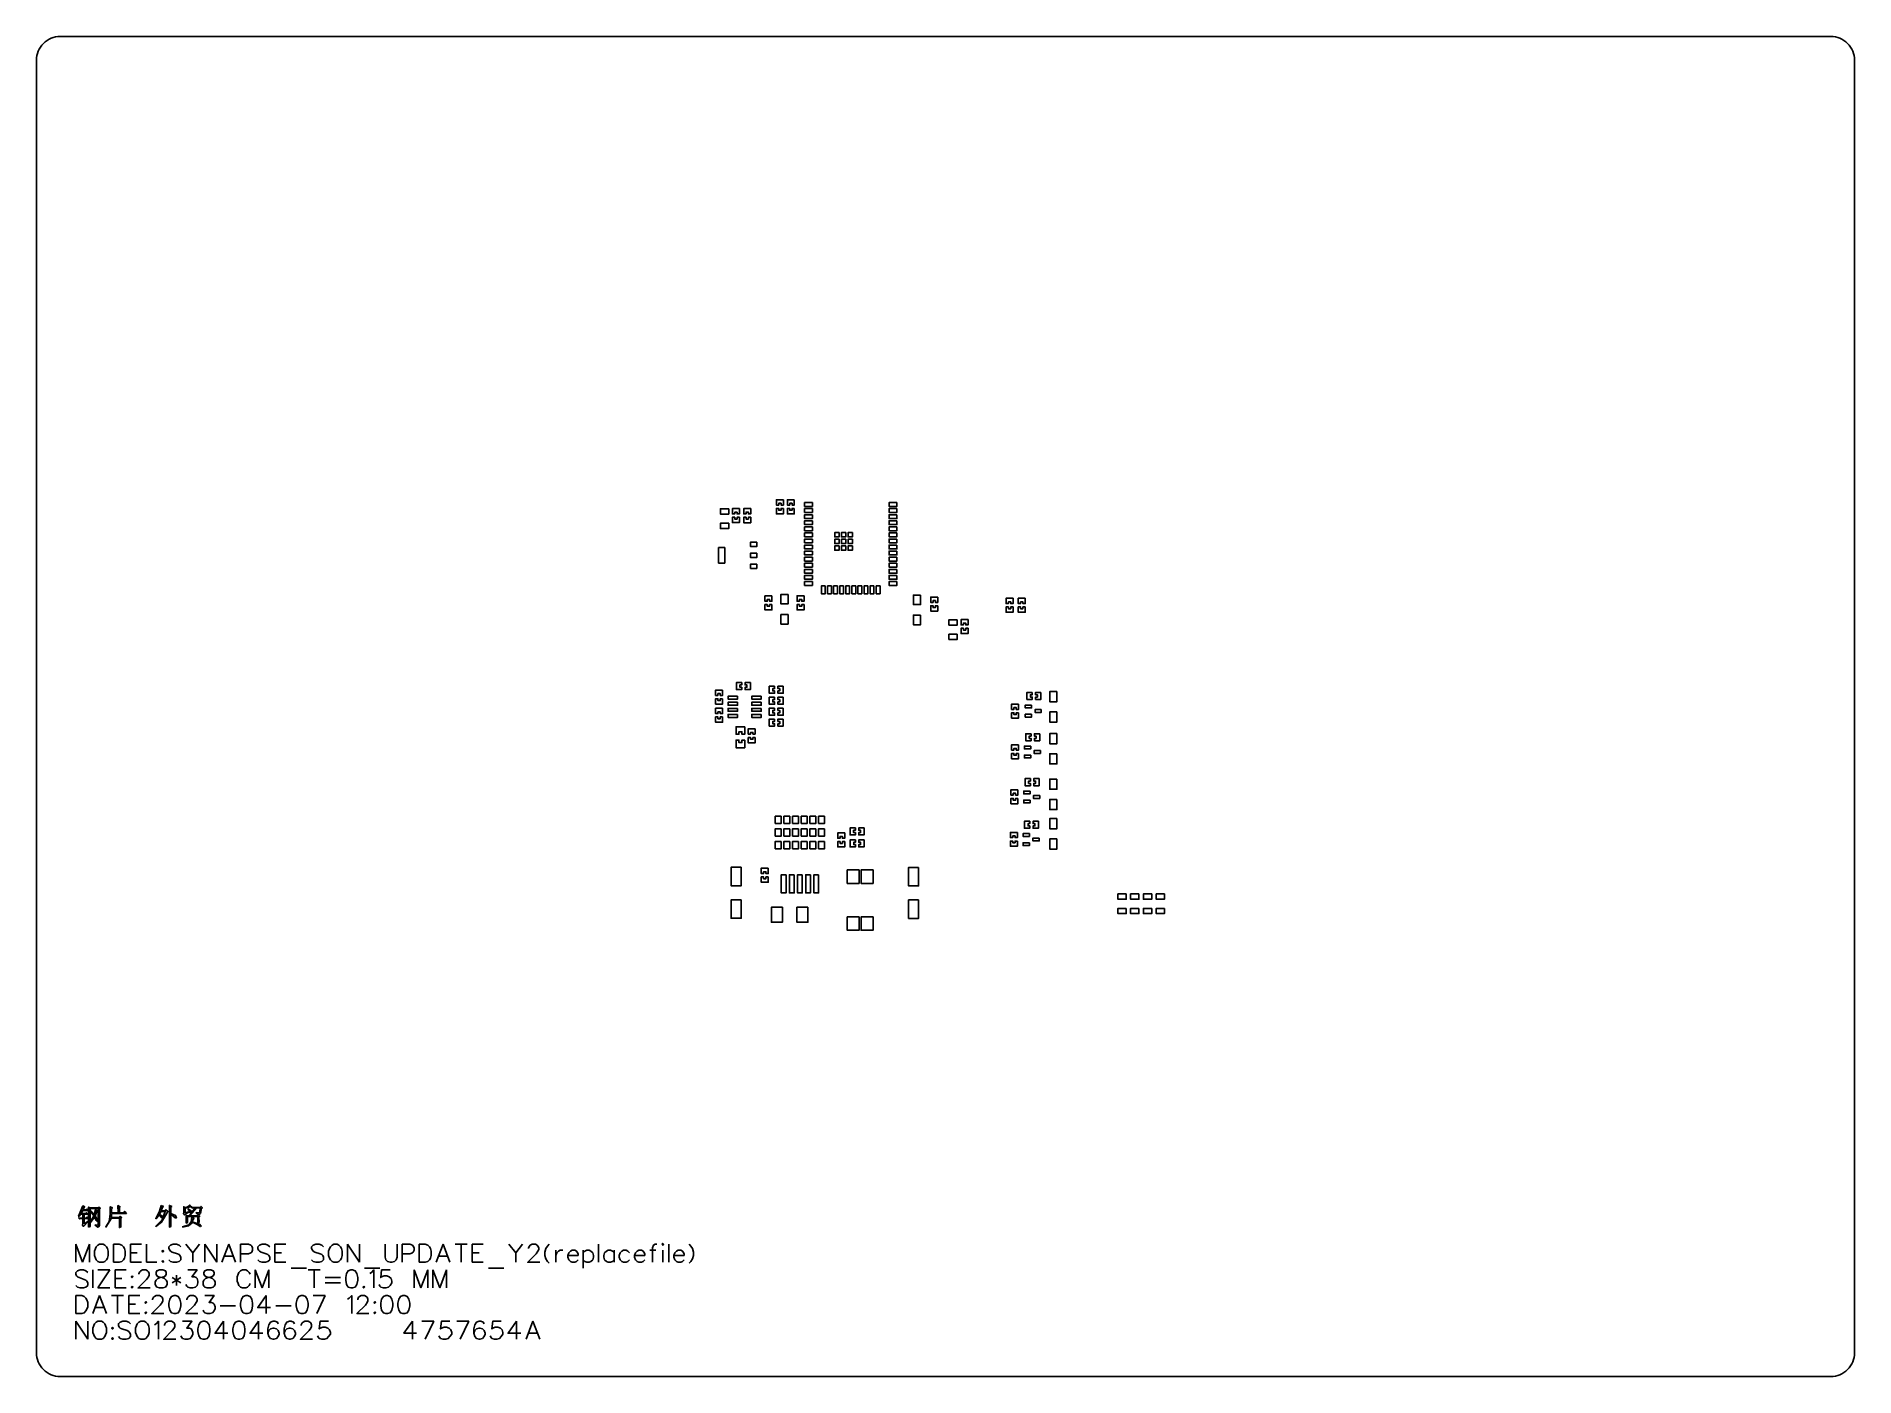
# Model space of a CAD drawing. Extents: x -190 to 190, y -140 to 140.
import ezdxf

# ---------------------------------------------------------------- set-up
doc = ezdxf.new("R2010")
doc.units = 0
doc.header["$MEASUREMENT"] = 0
doc.layers.get('0').update_dxf_attribs({"linetype": 'CONTINUOUS'})

msp = doc.modelspace()

# ---------------------------------------------------------------- linework, layer by layer
msp.add_lwpolyline([(-190.000156, 134.999756, -0.414214), (-185.000176, 139.999746), (-185.000176, 139.999746), (184.999844, 139.999746), (184.999844, 139.999746, -0.414214), (189.999824, 134.999756), (189.999824, 134.999756), (189.999824, -135.000244), (189.999824, -135.000244, -0.414214), (184.999844, -140.000234), (184.999844, -140.000234), (-185.000176, -140.000234), (-185.000176, -140.000234, -0.414214), (-190.000156, -135.000244), (-190.000156, -135.000244), (-190.000156, 134.999756)], format="xyb")
for points in [[(-33.883, 43.195), (-35.333, 43.195), (-35.333, 43.195), (-35.333, 42.068999), (-35.333, 42.068999), (-34.850002, 42.068999), (-34.850002, 42.068999), (-34.850002, 42.445), (-34.850002, 42.445), (-34.366001, 42.445), (-34.366001, 42.445), (-34.366001, 42.068999), (-34.366001, 42.068999), (-33.883, 42.068999), (-33.883, 42.068999), (-33.883, 43.195)], [(-31.597, 43.195), (-33.046997, 43.195), (-33.046997, 43.195), (-33.046997, 42.068999), (-33.046997, 42.068999), (-32.563999, 42.068999), (-32.563999, 42.068999), (-32.563999, 42.445), (-32.563999, 42.445), (-32.079998, 42.445), (-32.079998, 42.445), (-32.079998, 42.068999), (-32.079998, 42.068999), (-31.597, 42.068999), (-31.597, 42.068999), (-31.597, 43.195)], [(-27.804001, 42.612998), (-29.454001, 42.612998), (-29.454001, 42.612998), (-29.454001, 41.813003), (-29.454001, 41.813003), (-27.804001, 41.813003), (-27.804001, 41.813003), (-27.804001, 42.612998)], [(-10.155, 42.612998), (-11.805, 42.612998), (-11.805, 42.612998), (-11.805, 41.813003), (-11.805, 41.813003), (-10.155, 41.813003), (-10.155, 41.813003), (-10.155, 42.612998)], [(-45.3, 41.3), (-47.03, 41.3), (-47.03, 41.3), (-47.03, 40.199998), (-47.03, 40.199998), (-45.3, 40.199998), (-45.3, 40.199998), (-45.3, 41.3)], [(-45.3, 38.28), (-47.03, 38.28), (-47.03, 38.28), (-47.03, 37.18), (-47.03, 37.18), (-45.3, 37.18), (-45.3, 37.18), (-45.3, 38.28)], [(-43.075, 41.335), (-44.545, 41.335), (-44.545, 41.335), (-44.545, 40.225), (-44.545, 40.225), (-44.055, 40.225), (-44.055, 40.225), (-44.055, 40.594998), (-44.055, 40.594998), (-43.565, 40.594998), (-43.565, 40.594998), (-43.565, 40.225), (-43.565, 40.225), (-43.075, 40.225), (-43.075, 40.225), (-43.075, 41.335)], [(-43.075, 39.524998), (-43.565, 39.524998), (-43.565, 39.524998), (-43.565, 39.155), (-43.565, 39.155), (-44.055, 39.155), (-44.055, 39.155), (-44.055, 39.524998), (-44.055, 39.524998), (-44.545, 39.524998), (-44.545, 39.524998), (-44.545, 38.415), (-44.545, 38.415), (-43.075, 38.415), (-43.075, 38.415), (-43.075, 39.524998)], [(-40.711001, 41.351001), (-42.161001, 41.351001), (-42.161001, 41.351001), (-42.161001, 40.225), (-42.161001, 40.225), (-41.677998, 40.225), (-41.677998, 40.225), (-41.677998, 40.601001), (-41.677998, 40.601001), (-41.193999, 40.601001), (-41.193999, 40.601001), (-41.193999, 40.225), (-41.193999, 40.225), (-40.711001, 40.225), (-40.711001, 40.225), (-40.711001, 41.351001)], [(-40.711001, 39.523003), (-41.193999, 39.523003), (-41.193999, 39.523003), (-41.193999, 39.149001), (-41.193999, 39.149001), (-41.677998, 39.149001), (-41.677998, 39.149001), (-41.677998, 39.523003), (-41.677998, 39.523003), (-42.161001, 39.523003), (-42.161001, 39.523003), (-42.161001, 38.398999), (-42.161001, 38.398999), (-40.711001, 38.398999), (-40.711001, 38.398999), (-40.711001, 39.523003)], [(-33.883, 41.366997), (-34.366001, 41.366997), (-34.366001, 41.366997), (-34.366001, 40.993003), (-34.366001, 40.993003), (-34.850002, 40.993003), (-34.850002, 40.993003), (-34.850002, 41.366997), (-34.850002, 41.366997), (-35.333, 41.366997), (-35.333, 41.366997), (-35.333, 40.243), (-35.333, 40.243), (-33.883, 40.243), (-33.883, 40.243), (-33.883, 41.366997)], [(-31.597, 41.366997), (-32.079998, 41.366997), (-32.079998, 41.366997), (-32.079998, 40.993003), (-32.079998, 40.993003), (-32.563999, 40.993003), (-32.563999, 40.993003), (-32.563999, 41.366997), (-32.563999, 41.366997), (-33.046997, 41.366997), (-33.046997, 41.366997), (-33.046997, 40.243), (-33.046997, 40.243), (-31.597, 40.243), (-31.597, 40.243), (-31.597, 41.366997)], [(-27.804001, 41.342998), (-29.454001, 41.342998), (-29.454001, 41.342998), (-29.454001, 40.543), (-29.454001, 40.543), (-27.804001, 40.543), (-27.804001, 40.543), (-27.804001, 41.342998)], [(-27.804001, 40.073), (-29.454001, 40.073), (-29.454001, 40.073), (-29.454001, 39.273), (-29.454001, 39.273), (-27.804001, 39.273), (-27.804001, 39.273), (-27.804001, 40.073)], [(-27.804001, 38.803), (-29.454001, 38.803), (-29.454001, 38.803), (-29.454001, 38.003), (-29.454001, 38.003), (-27.804001, 38.003), (-27.804001, 38.003), (-27.804001, 38.803)], [(-10.155, 41.342998), (-11.805, 41.342998), (-11.805, 41.342998), (-11.805, 40.543), (-11.805, 40.543), (-10.155, 40.543), (-10.155, 40.543), (-10.155, 41.342998)], [(-10.155, 40.073), (-11.805, 40.073), (-11.805, 40.073), (-11.805, 39.273), (-11.805, 39.273), (-10.155, 39.273), (-10.155, 39.273), (-10.155, 40.073)], [(-10.155, 38.803), (-11.805, 38.803), (-11.805, 38.803), (-11.805, 38.003), (-11.805, 38.003), (-10.155, 38.003), (-10.155, 38.003), (-10.155, 38.803)], [(-39.439998, 34.345999), (-40.75, 34.345999), (-40.75, 34.345999), (-40.75, 33.415999), (-40.75, 33.415999), (-39.439998, 33.415999), (-39.439998, 33.415999), (-39.439998, 34.345999)], [(-27.804001, 37.533), (-29.454001, 37.533), (-29.454001, 37.533), (-29.454001, 36.733), (-29.454001, 36.733), (-27.804001, 36.733), (-27.804001, 36.733), (-27.804001, 37.533)], [(-27.804001, 36.263), (-29.454001, 36.263), (-29.454001, 36.263), (-29.454001, 35.463), (-29.454001, 35.463), (-27.804001, 35.463), (-27.804001, 35.463), (-27.804001, 36.263)], [(-27.804001, 34.993), (-29.454001, 34.993), (-29.454001, 34.993), (-29.454001, 34.193), (-29.454001, 34.193), (-27.804001, 34.193), (-27.804001, 34.193), (-27.804001, 34.993)], [(-22.255, 36.343), (-23.155, 36.343), (-23.155, 36.343), (-23.155, 35.443), (-23.155, 35.443), (-22.255, 35.443), (-22.255, 35.443), (-22.255, 36.343)], [(-22.255, 34.943), (-23.155, 34.943), (-23.155, 34.943), (-23.155, 34.042998), (-23.155, 34.042998), (-22.255, 34.042998), (-22.255, 34.042998), (-22.255, 34.943)], [(-20.855, 36.343), (-21.754001, 36.343), (-21.754001, 36.343), (-21.754001, 35.443), (-21.754001, 35.443), (-20.855, 35.443), (-20.855, 35.443), (-20.855, 36.343)], [(-20.855, 34.943), (-21.754001, 34.943), (-21.754001, 34.943), (-21.754001, 34.042998), (-21.754001, 34.042998), (-20.855, 34.042998), (-20.855, 34.042998), (-20.855, 34.943)], [(-19.454, 36.343), (-20.354, 36.343), (-20.354, 36.343), (-20.354, 35.443), (-20.354, 35.443), (-19.454, 35.443), (-19.454, 35.443), (-19.454, 36.343)], [(-19.454, 34.943), (-20.354, 34.943), (-20.354, 34.943), (-20.354, 34.042998), (-20.354, 34.042998), (-19.454, 34.042998), (-19.454, 34.042998), (-19.454, 34.943)], [(-10.155, 37.533), (-11.805, 37.533), (-11.805, 37.533), (-11.805, 36.733), (-11.805, 36.733), (-10.155, 36.733), (-10.155, 36.733), (-10.155, 37.533)], [(-10.155, 36.263), (-11.805, 36.263), (-11.805, 36.263), (-11.805, 35.463), (-11.805, 35.463), (-10.155, 35.463), (-10.155, 35.463), (-10.155, 36.263)], [(-10.155, 34.993), (-11.805, 34.993), (-11.805, 34.993), (-11.805, 34.193), (-11.805, 34.193), (-10.155, 34.193), (-10.155, 34.193), (-10.155, 34.993)], [(-46.13, 33.211001), (-47.44, 33.211001), (-47.44, 33.211001), (-47.44, 29.971001), (-47.44, 29.971001), (-46.13, 29.971001), (-46.13, 29.971001), (-46.13, 33.211001)], [(-39.439998, 32.056001), (-40.75, 32.056001), (-40.75, 32.056001), (-40.75, 31.126001), (-40.75, 31.126001), (-39.439998, 31.126001), (-39.439998, 31.126001), (-39.439998, 32.056001)], [(-27.804001, 33.723), (-29.454001, 33.723), (-29.454001, 33.723), (-29.454001, 32.922998), (-29.454001, 32.922998), (-27.804001, 32.922998), (-27.804001, 32.922998), (-27.804001, 33.723)], [(-27.804001, 32.453), (-29.454001, 32.453), (-29.454001, 32.453), (-29.454001, 31.652998), (-29.454001, 31.652998), (-27.804001, 31.652998), (-27.804001, 31.652998), (-27.804001, 32.453)], [(-27.804001, 31.183), (-29.454001, 31.183), (-29.454001, 31.183), (-29.454001, 30.383), (-29.454001, 30.383), (-27.804001, 30.383), (-27.804001, 30.383), (-27.804001, 31.183)], [(-22.255, 33.542998), (-23.155, 33.542998), (-23.155, 33.542998), (-23.155, 32.643), (-23.155, 32.643), (-22.255, 32.643), (-22.255, 32.643), (-22.255, 33.542998)], [(-20.855, 33.542998), (-21.754001, 33.542998), (-21.754001, 33.542998), (-21.754001, 32.643), (-21.754001, 32.643), (-20.855, 32.643), (-20.855, 32.643), (-20.855, 33.542998)], [(-19.454, 33.542998), (-20.354, 33.542998), (-20.354, 33.542998), (-20.354, 32.643), (-20.354, 32.643), (-19.454, 32.643), (-19.454, 32.643), (-19.454, 33.542998)], [(-10.155, 33.723), (-11.805, 33.723), (-11.805, 33.723), (-11.805, 32.922998), (-11.805, 32.922998), (-10.155, 32.922998), (-10.155, 32.922998), (-10.155, 33.723)], [(-10.155, 32.453), (-11.805, 32.453), (-11.805, 32.453), (-11.805, 31.652998), (-11.805, 31.652998), (-10.155, 31.652998), (-10.155, 31.652998), (-10.155, 32.453)], [(-10.155, 31.183), (-11.805, 31.183), (-11.805, 31.183), (-11.805, 30.383), (-11.805, 30.383), (-10.155, 30.383), (-10.155, 30.383), (-10.155, 31.183)], [(-39.439998, 29.766001), (-40.75, 29.766001), (-40.75, 29.766001), (-40.75, 28.836001), (-40.75, 28.836001), (-39.439998, 28.836001), (-39.439998, 28.836001), (-39.439998, 29.766001)], [(-27.804001, 29.913), (-29.454001, 29.913), (-29.454001, 29.913), (-29.454001, 29.113), (-29.454001, 29.113), (-27.804001, 29.113), (-27.804001, 29.113), (-27.804001, 29.913)], [(-27.804001, 28.642998), (-29.454001, 28.642998), (-29.454001, 28.642998), (-29.454001, 27.843), (-29.454001, 27.843), (-27.804001, 27.843), (-27.804001, 27.843), (-27.804001, 28.642998)], [(-27.804001, 27.372998), (-29.454001, 27.372998), (-29.454001, 27.372998), (-29.454001, 26.573), (-29.454001, 26.573), (-27.804001, 26.573), (-27.804001, 26.573), (-27.804001, 27.372998)], [(-10.155, 29.913), (-11.805, 29.913), (-11.805, 29.913), (-11.805, 29.113), (-11.805, 29.113), (-10.155, 29.113), (-10.155, 29.113), (-10.155, 29.913)], [(-10.155, 28.642998), (-11.805, 28.642998), (-11.805, 28.642998), (-11.805, 27.843), (-11.805, 27.843), (-10.155, 27.843), (-10.155, 27.843), (-10.155, 28.642998)], [(-10.155, 27.372998), (-11.805, 27.372998), (-11.805, 27.372998), (-11.805, 26.573), (-11.805, 26.573), (-10.155, 26.573), (-10.155, 26.573), (-10.155, 27.372998)], [(-36.286001, 23.113), (-37.755999, 23.113), (-37.755999, 23.113), (-37.755999, 22.003), (-37.755999, 22.003), (-37.266001, 22.003), (-37.266001, 22.003), (-37.266001, 22.373), (-37.266001, 22.373), (-36.775999, 22.373), (-36.775999, 22.373), (-36.775999, 22.003), (-36.775999, 22.003), (-36.286001, 22.003), (-36.286001, 22.003), (-36.286001, 23.113)], [(-32.905, 23.417), (-34.405, 23.417), (-34.405, 23.417), (-34.405, 21.417), (-34.405, 21.417), (-32.905, 21.417), (-32.905, 21.417), (-32.905, 23.417)], [(-29.565, 23.13), (-31.015, 23.13), (-31.015, 23.13), (-31.015, 22.004001), (-31.015, 22.004001), (-30.532, 22.004001), (-30.532, 22.004001), (-30.532, 22.38), (-30.532, 22.38), (-30.048, 22.38), (-30.048, 22.38), (-30.048, 22.004001), (-30.048, 22.004001), (-29.565, 22.004001), (-29.565, 22.004001), (-29.565, 23.13)], [(-27.804001, 26.102998), (-29.454001, 26.102998), (-29.454001, 26.102998), (-29.454001, 25.303), (-29.454001, 25.303), (-27.804001, 25.303), (-27.804001, 25.303), (-27.804001, 26.102998)], [(-25.115, 25.203), (-25.915, 25.203), (-25.915, 25.203), (-25.915, 23.553), (-25.915, 23.553), (-25.115, 23.553), (-25.115, 23.553), (-25.115, 25.203)], [(-23.845, 25.203), (-24.645, 25.203), (-24.645, 25.203), (-24.645, 23.553), (-24.645, 23.553), (-23.845, 23.553), (-23.845, 23.553), (-23.845, 25.203)], [(-22.575, 25.203), (-23.375, 25.203), (-23.375, 25.203), (-23.375, 23.553), (-23.375, 23.553), (-22.575, 23.553), (-22.575, 23.553), (-22.575, 25.203)], [(-21.305, 25.203), (-22.105, 25.203), (-22.105, 25.203), (-22.105, 23.553), (-22.105, 23.553), (-21.305, 23.553), (-21.305, 23.553), (-21.305, 25.203)], [(-20.035, 25.203), (-20.835, 25.203), (-20.835, 25.203), (-20.835, 23.553), (-20.835, 23.553), (-20.035, 23.553), (-20.035, 23.553), (-20.035, 25.203)], [(-18.765001, 25.203), (-19.564999, 25.203), (-19.564999, 25.203), (-19.564999, 23.553), (-19.564999, 23.553), (-18.765001, 23.553), (-18.765001, 23.553), (-18.765001, 25.203)], [(-17.495001, 25.203), (-18.294999, 25.203), (-18.294999, 25.203), (-18.294999, 23.553), (-18.294999, 23.553), (-17.495001, 23.553), (-17.495001, 23.553), (-17.495001, 25.203)], [(-16.225001, 25.203), (-17.025, 25.203), (-17.025, 25.203), (-17.025, 23.553), (-17.025, 23.553), (-16.225001, 23.553), (-16.225001, 23.553), (-16.225001, 25.203)], [(-14.955, 25.203), (-15.755, 25.203), (-15.755, 25.203), (-15.755, 23.553), (-15.755, 23.553), (-14.955, 23.553), (-14.955, 23.553), (-14.955, 25.203)], [(-13.685, 25.203), (-14.485, 25.203), (-14.485, 25.203), (-14.485, 23.553), (-14.485, 23.553), (-13.685, 23.553), (-13.685, 23.553), (-13.685, 25.203)], [(-10.155, 26.102998), (-11.805, 26.102998), (-11.805, 26.102998), (-11.805, 25.303), (-11.805, 25.303), (-10.155, 25.303), (-10.155, 25.303), (-10.155, 26.102998)], [(-5.219, 23.29), (-6.719, 23.29), (-6.719, 23.29), (-6.719, 21.29), (-6.719, 21.29), (-5.219, 21.29), (-5.219, 21.29), (-5.219, 23.29)], [(-1.625, 22.876001), (-3.075, 22.876001), (-3.075, 22.876001), (-3.075, 21.75), (-3.075, 21.75), (-2.592, 21.75), (-2.592, 21.75), (-2.592, 22.126001), (-2.592, 22.126001), (-2.108, 22.126001), (-2.108, 22.126001), (-2.108, 21.75), (-2.108, 21.75), (-1.625, 21.75), (-1.625, 21.75), (-1.625, 22.876001)], [(-36.286001, 21.303), (-36.775999, 21.303), (-36.775999, 21.303), (-36.775999, 20.933), (-36.775999, 20.933), (-37.266001, 20.933), (-37.266001, 20.933), (-37.266001, 21.303), (-37.266001, 21.303), (-37.755999, 21.303), (-37.755999, 21.303), (-37.755999, 20.192999), (-37.755999, 20.192999), (-36.286001, 20.192999), (-36.286001, 20.192999), (-36.286001, 21.303)], [(-32.905, 19.217), (-34.405, 19.217), (-34.405, 19.217), (-34.405, 17.217), (-34.405, 17.217), (-32.905, 17.217), (-32.905, 17.217), (-32.905, 19.217)], [(-29.565, 21.302), (-30.048, 21.302), (-30.048, 21.302), (-30.048, 20.927998), (-30.048, 20.927998), (-30.532, 20.927998), (-30.532, 20.927998), (-30.532, 21.302), (-30.532, 21.302), (-31.015, 21.302), (-31.015, 21.302), (-31.015, 20.177999), (-31.015, 20.177999), (-29.565, 20.177999), (-29.565, 20.177999), (-29.565, 21.302)], [(-5.219, 19.09), (-6.719, 19.09), (-6.719, 19.09), (-6.719, 17.09), (-6.719, 17.09), (-5.219, 17.09), (-5.219, 17.09), (-5.219, 19.09)], [(-1.625, 21.047), (-2.108, 21.047), (-2.108, 21.047), (-2.108, 20.673), (-2.108, 20.673), (-2.592, 20.673), (-2.592, 20.673), (-2.592, 21.047), (-2.592, 21.047), (-3.075, 21.047), (-3.075, 21.047), (-3.075, 19.922999), (-3.075, 19.922999), (-1.625, 19.922999), (-1.625, 19.922999), (-1.625, 21.047)], [(14.132999, 22.605), (12.663, 22.605), (12.663, 22.605), (12.663, 21.495), (12.663, 21.495), (13.152999, 21.495), (13.152999, 21.495), (13.152999, 21.865), (13.152999, 21.865), (13.643, 21.865), (13.643, 21.865), (13.643, 21.495), (13.643, 21.495), (14.132999, 21.495), (14.132999, 21.495), (14.132999, 22.605)], [(14.132999, 20.795), (13.643, 20.795), (13.643, 20.795), (13.643, 20.424999), (13.643, 20.424999), (13.152999, 20.424999), (13.152999, 20.424999), (13.152999, 20.795), (13.152999, 20.795), (12.663, 20.795), (12.663, 20.795), (12.663, 19.685), (12.663, 19.685), (14.132999, 19.685), (14.132999, 19.685), (14.132999, 20.795)], [(16.673, 22.605), (15.203, 22.605), (15.203, 22.605), (15.203, 21.495), (15.203, 21.495), (15.692999, 21.495), (15.692999, 21.495), (15.692999, 21.865), (15.692999, 21.865), (16.183, 21.865), (16.183, 21.865), (16.183, 21.495), (16.183, 21.495), (16.673, 21.495), (16.673, 21.495), (16.673, 22.605)], [(16.673, 20.795), (16.183, 20.795), (16.183, 20.795), (16.183, 20.424999), (16.183, 20.424999), (15.692999, 20.424999), (15.692999, 20.424999), (15.692999, 20.795), (15.692999, 20.795), (15.203, 20.795), (15.203, 20.795), (15.203, 19.685), (15.203, 19.685), (16.673, 19.685), (16.673, 19.685), (16.673, 20.795)], [(2.452, 18.125), (0.722, 18.125), (0.722, 18.125), (0.722, 17.025), (0.722, 17.025), (2.452, 17.025), (2.452, 17.025), (2.452, 18.125)], [(4.735, 18.16), (3.265, 18.16), (3.265, 18.16), (3.265, 17.05), (3.265, 17.05), (3.755, 17.05), (3.755, 17.05), (3.755, 17.42), (3.755, 17.42), (4.245, 17.42), (4.245, 17.42), (4.245, 17.05), (4.245, 17.05), (4.735, 17.05), (4.735, 17.05), (4.735, 18.16)], [(4.735, 16.349999), (4.245, 16.349999), (4.245, 16.349999), (4.245, 15.98), (4.245, 15.98), (3.755, 15.98), (3.755, 15.98), (3.755, 16.349999), (3.755, 16.349999), (3.265, 16.349999), (3.265, 16.349999), (3.265, 15.24), (3.265, 15.24), (4.735, 15.24), (4.735, 15.24), (4.735, 16.349999)], [(2.452, 15.105), (0.722, 15.105), (0.722, 15.105), (0.722, 14.005), (0.722, 14.005), (2.452, 14.005), (2.452, 14.005), (2.452, 15.105)], [(-42.578003, 4.989), (-43.687998, 4.989), (-43.687998, 4.989), (-43.687998, 3.519), (-43.687998, 3.519), (-42.578003, 3.519), (-42.578003, 3.519), (-42.578003, 4.009), (-42.578003, 4.009), (-42.947998, 4.009), (-42.947998, 4.009), (-42.947998, 4.499), (-42.947998, 4.499), (-42.578003, 4.499), (-42.578003, 4.499), (-42.578003, 4.989)], [(-40.768, 4.989), (-41.877998, 4.989), (-41.877998, 4.989), (-41.877998, 4.499), (-41.877998, 4.499), (-41.507998, 4.499), (-41.507998, 4.499), (-41.507998, 4.009), (-41.507998, 4.009), (-41.877998, 4.009), (-41.877998, 4.009), (-41.877998, 3.519), (-41.877998, 3.519), (-40.768, 3.519), (-40.768, 3.519), (-40.768, 4.989)], [(-35.719998, 4.227), (-36.83, 4.227), (-36.83, 4.227), (-36.83, 2.757), (-36.83, 2.757), (-35.719998, 2.757), (-35.719998, 2.757), (-35.719998, 3.247), (-35.719998, 3.247), (-36.090002, 3.247), (-36.090002, 3.247), (-36.090002, 3.737), (-36.090002, 3.737), (-35.719998, 3.737), (-35.719998, 3.737), (-35.719998, 4.227)], [(-33.91, 4.227), (-35.020002, 4.227), (-35.020002, 4.227), (-35.020002, 3.737), (-35.020002, 3.737), (-34.650002, 3.737), (-34.650002, 3.737), (-34.650002, 3.247), (-34.650002, 3.247), (-35.020002, 3.247), (-35.020002, 3.247), (-35.020002, 2.757), (-35.020002, 2.757), (-33.91, 2.757), (-33.91, 2.757), (-33.91, 4.227)], [(-46.572998, 3.428), (-48.043003, 3.428), (-48.043003, 3.428), (-48.043003, 2.318), (-48.043003, 2.318), (-47.552998, 2.318), (-47.552998, 2.318), (-47.552998, 2.688), (-47.552998, 2.688), (-47.063003, 2.688), (-47.063003, 2.688), (-47.063003, 2.318), (-47.063003, 2.318), (-46.572998, 2.318), (-46.572998, 2.318), (-46.572998, 3.428)], [(-46.572998, 1.618), (-47.063003, 1.618), (-47.063003, 1.618), (-47.063003, 1.248), (-47.063003, 1.248), (-47.552998, 1.248), (-47.552998, 1.248), (-47.552998, 1.618), (-47.552998, 1.618), (-48.043003, 1.618), (-48.043003, 1.618), (-48.043003, 0.508), (-48.043003, 0.508), (-46.572998, 0.508), (-46.572998, 0.508), (-46.572998, 1.618)], [(-43.463999, 2.141), (-45.433999, 2.141), (-45.433999, 2.141), (-45.433999, 1.541), (-45.433999, 1.541), (-43.463999, 1.541), (-43.463999, 1.541), (-43.463999, 2.141)], [(-43.463999, 0.871), (-45.433999, 0.871), (-45.433999, 0.871), (-45.433999, 0.271), (-45.433999, 0.271), (-43.463999, 0.271), (-43.463999, 0.271), (-43.463999, 0.871)], [(-38.513999, 2.141), (-40.483999, 2.141), (-40.483999, 2.141), (-40.483999, 1.541), (-40.483999, 1.541), (-38.513999, 1.541), (-38.513999, 1.541), (-38.513999, 2.141)], [(-38.513999, 0.871), (-40.483999, 0.871), (-40.483999, 0.871), (-40.483999, 0.271), (-40.483999, 0.271), (-38.513999, 0.271), (-38.513999, 0.271), (-38.513999, 0.871)], [(-35.719998, 1.941), (-36.83, 1.941), (-36.83, 1.941), (-36.83, 0.471), (-36.83, 0.471), (-35.719998, 0.471), (-35.719998, 0.471), (-35.719998, 0.961), (-35.719998, 0.961), (-36.090002, 0.961), (-36.090002, 0.961), (-36.090002, 1.451), (-36.090002, 1.451), (-35.719998, 1.451), (-35.719998, 1.451), (-35.719998, 1.941)], [(-33.91, 1.941), (-35.020002, 1.941), (-35.020002, 1.941), (-35.020002, 1.451), (-35.020002, 1.451), (-34.650002, 1.451), (-34.650002, 1.451), (-34.650002, 0.961), (-34.650002, 0.961), (-35.020002, 0.961), (-35.020002, 0.961), (-35.020002, 0.471), (-35.020002, 0.471), (-33.91, 0.471), (-33.91, 0.471), (-33.91, 1.941)], [(15.276, 0.507), (13.806, 0.507), (13.806, 0.507), (13.806, -0.603), (13.806, -0.603), (14.296, -0.603), (14.296, -0.603), (14.296, -0.233), (14.296, -0.233), (14.786, -0.233), (14.786, -0.233), (14.786, -0.603), (14.786, -0.603), (15.276, -0.603), (15.276, -0.603), (15.276, 0.507)], [(17.996, 0.292), (16.676, 0.292), (16.676, 0.292), (16.676, -0.298), (16.676, -0.298), (17.996, -0.298), (17.996, -0.298), (17.996, 0.292)], [(18.128, 2.957), (17.017999, 2.957), (17.017999, 2.957), (17.017999, 1.487), (17.017999, 1.487), (18.128, 1.487), (18.128, 1.487), (18.128, 1.977), (18.128, 1.977), (17.758, 1.977), (17.758, 1.977), (17.758, 2.467), (17.758, 2.467), (18.128, 2.467), (18.128, 2.467), (18.128, 2.957)], [(19.937999, 2.957), (18.828, 2.957), (18.828, 2.957), (18.828, 2.467), (18.828, 2.467), (19.198, 2.467), (19.198, 2.467), (19.198, 1.977), (19.198, 1.977), (18.828, 1.977), (18.828, 1.977), (18.828, 1.487), (18.828, 1.487), (19.937999, 1.487), (19.937999, 1.487), (19.937999, 2.957)], [(23.292, 3.111), (21.792, 3.111), (21.792, 3.111), (21.792, 0.991), (21.792, 0.991), (23.292, 0.991), (23.292, 0.991), (23.292, 3.111)], [(-46.572998, -0.382), (-48.043003, -0.382), (-48.043003, -0.382), (-48.043003, -1.492), (-48.043003, -1.492), (-47.552998, -1.492), (-47.552998, -1.492), (-47.552998, -1.122), (-47.552998, -1.122), (-47.063003, -1.122), (-47.063003, -1.122), (-47.063003, -1.492), (-47.063003, -1.492), (-46.572998, -1.492), (-46.572998, -1.492), (-46.572998, -0.382)], [(-46.572998, -2.192), (-47.063003, -2.192), (-47.063003, -2.192), (-47.063003, -2.562), (-47.063003, -2.562), (-47.552998, -2.562), (-47.552998, -2.562), (-47.552998, -2.192), (-47.552998, -2.192), (-48.043003, -2.192), (-48.043003, -2.192), (-48.043003, -3.302), (-48.043003, -3.302), (-46.572998, -3.302), (-46.572998, -3.302), (-46.572998, -2.192)], [(-43.463999, -0.399), (-45.433999, -0.399), (-45.433999, -0.399), (-45.433999, -0.999), (-45.433999, -0.999), (-43.463999, -0.999), (-43.463999, -0.999), (-43.463999, -0.399)], [(-43.463999, -1.669), (-45.433999, -1.669), (-45.433999, -1.669), (-45.433999, -2.269), (-45.433999, -2.269), (-43.463999, -2.269), (-43.463999, -2.269), (-43.463999, -1.669)], [(-38.513999, -0.399), (-40.483999, -0.399), (-40.483999, -0.399), (-40.483999, -0.999), (-40.483999, -0.999), (-38.513999, -0.999), (-38.513999, -0.999), (-38.513999, -0.399)], [(-38.513999, -1.669), (-40.483999, -1.669), (-40.483999, -1.669), (-40.483999, -2.269), (-40.483999, -2.269), (-38.513999, -2.269), (-38.513999, -2.269), (-38.513999, -1.669)], [(-35.719998, -0.345), (-36.83, -0.345), (-36.83, -0.345), (-36.83, -1.815), (-36.83, -1.815), (-35.719998, -1.815), (-35.719998, -1.815), (-35.719998, -1.325), (-35.719998, -1.325), (-36.090002, -1.325), (-36.090002, -1.325), (-36.090002, -0.835), (-36.090002, -0.835), (-35.719998, -0.835), (-35.719998, -0.835), (-35.719998, -0.345)], [(-35.719998, -2.631), (-36.83, -2.631), (-36.83, -2.631), (-36.83, -4.101), (-36.83, -4.101), (-35.719998, -4.101), (-35.719998, -4.101), (-35.719998, -3.611), (-35.719998, -3.611), (-36.090002, -3.611), (-36.090002, -3.611), (-36.090002, -3.121), (-36.090002, -3.121), (-35.719998, -3.121), (-35.719998, -3.121), (-35.719998, -2.631)], [(-33.91, -0.345), (-35.020002, -0.345), (-35.020002, -0.345), (-35.020002, -0.835), (-35.020002, -0.835), (-34.650002, -0.835), (-34.650002, -0.835), (-34.650002, -1.325), (-34.650002, -1.325), (-35.020002, -1.325), (-35.020002, -1.325), (-35.020002, -1.815), (-35.020002, -1.815), (-33.91, -1.815), (-33.91, -1.815), (-33.91, -0.345)], [(-33.91, -2.631), (-35.020002, -2.631), (-35.020002, -2.631), (-35.020002, -3.121), (-35.020002, -3.121), (-34.650002, -3.121), (-34.650002, -3.121), (-34.650002, -3.611), (-34.650002, -3.611), (-35.020002, -3.611), (-35.020002, -3.611), (-35.020002, -4.101), (-35.020002, -4.101), (-33.91, -4.101), (-33.91, -4.101), (-33.91, -2.631)], [(15.276, -1.303), (14.786, -1.303), (14.786, -1.303), (14.786, -1.673), (14.786, -1.673), (14.296, -1.673), (14.296, -1.673), (14.296, -1.303), (14.296, -1.303), (13.806, -1.303), (13.806, -1.303), (13.806, -2.413), (13.806, -2.413), (15.276, -2.413), (15.276, -2.413), (15.276, -1.303)], [(17.996, -1.608), (16.676, -1.608), (16.676, -1.608), (16.676, -2.198), (16.676, -2.198), (17.996, -2.198), (17.996, -2.198), (17.996, -1.608)], [(20.026, -0.658), (18.706, -0.658), (18.706, -0.658), (18.706, -1.248), (18.706, -1.248), (20.026, -1.248), (20.026, -1.248), (20.026, -0.658)], [(23.292, -1.119), (21.792, -1.119), (21.792, -1.119), (21.792, -3.239), (21.792, -3.239), (23.292, -3.239), (23.292, -3.239), (23.292, -1.119)], [(-41.962998, -4.214), (-43.763003, -4.214), (-43.763003, -4.214), (-43.763003, -5.814), (-43.763003, -5.814), (-43.163003, -5.814), (-43.163003, -5.814), (-43.163003, -5.281), (-43.163003, -5.281), (-42.562998, -5.281), (-42.562998, -5.281), (-42.562998, -5.814), (-42.562998, -5.814), (-41.962998, -5.814), (-41.962998, -5.814), (-41.962998, -4.214)], [(-41.962998, -7.014), (-42.562998, -7.014), (-42.562998, -7.014), (-42.562998, -7.547), (-42.562998, -7.547), (-43.163003, -7.547), (-43.163003, -7.547), (-43.163003, -7.014), (-43.163003, -7.014), (-43.763003, -7.014), (-43.763003, -7.014), (-43.763003, -8.614), (-43.763003, -8.614), (-41.962998, -8.614), (-41.962998, -8.614), (-41.962998, -7.014)], [(-39.778, -4.65), (-41.227998, -4.65), (-41.227998, -4.65), (-41.227998, -5.776), (-41.227998, -5.776), (-40.745002, -5.776), (-40.745002, -5.776), (-40.745002, -5.4), (-40.745002, -5.4), (-40.261001, -5.4), (-40.261001, -5.4), (-40.261001, -5.776), (-40.261001, -5.776), (-39.778, -5.776), (-39.778, -5.776), (-39.778, -4.65)], [(-39.778, -6.478), (-40.261001, -6.478), (-40.261001, -6.478), (-40.261001, -6.852), (-40.261001, -6.852), (-40.745002, -6.852), (-40.745002, -6.852), (-40.745002, -6.478), (-40.745002, -6.478), (-41.227998, -6.478), (-41.227998, -6.478), (-41.227998, -7.602), (-41.227998, -7.602), (-39.778, -7.602), (-39.778, -7.602), (-39.778, -6.478)], [(17.874, -5.679), (16.764, -5.679), (16.764, -5.679), (16.764, -7.149), (16.764, -7.149), (17.874, -7.149), (17.874, -7.149), (17.874, -6.659), (17.874, -6.659), (17.503999, -6.659), (17.503999, -6.659), (17.503999, -6.169), (17.503999, -6.169), (17.874, -6.169), (17.874, -6.169), (17.874, -5.679)], [(19.684, -5.679), (18.573999, -5.679), (18.573999, -5.679), (18.573999, -6.169), (18.573999, -6.169), (18.944, -6.169), (18.944, -6.169), (18.944, -6.659), (18.944, -6.659), (18.573999, -6.659), (18.573999, -6.659), (18.573999, -7.149), (18.573999, -7.149), (19.684, -7.149), (19.684, -7.149), (19.684, -5.679)], [(23.292, -5.652), (21.792, -5.652), (21.792, -5.652), (21.792, -7.772), (21.792, -7.772), (23.292, -7.772), (23.292, -7.772), (23.292, -5.652)], [(15.276, -8.002), (13.806, -8.002), (13.806, -8.002), (13.806, -9.112), (13.806, -9.112), (14.296, -9.112), (14.296, -9.112), (14.296, -8.742), (14.296, -8.742), (14.786, -8.742), (14.786, -8.742), (14.786, -9.112), (14.786, -9.112), (15.276, -9.112), (15.276, -9.112), (15.276, -8.002)], [(15.276, -9.812), (14.786, -9.812), (14.786, -9.812), (14.786, -10.182), (14.786, -10.182), (14.296, -10.182), (14.296, -10.182), (14.296, -9.812), (14.296, -9.812), (13.806, -9.812), (13.806, -9.812), (13.806, -10.922), (13.806, -10.922), (15.276, -10.922), (15.276, -10.922), (15.276, -9.812)], [(17.802, -8.265), (16.482, -8.265), (16.482, -8.265), (16.482, -8.855), (16.482, -8.855), (17.802, -8.855), (17.802, -8.855), (17.802, -8.265)], [(17.802, -10.165001), (16.482, -10.165001), (16.482, -10.165001), (16.482, -10.755), (16.482, -10.755), (17.802, -10.755), (17.802, -10.755), (17.802, -10.165001)], [(19.832001, -9.215), (18.512, -9.215), (18.512, -9.215), (18.512, -9.805001), (18.512, -9.805001), (19.832001, -9.805001), (19.832001, -9.805001), (19.832001, -9.215)], [(23.292, -9.882), (21.792, -9.882), (21.792, -9.882), (21.792, -12.002), (21.792, -12.002), (23.292, -12.002), (23.292, -12.002), (23.292, -9.882)], [(17.747, -15.077), (16.637, -15.077), (16.637, -15.077), (16.637, -16.547), (16.637, -16.547), (17.747, -16.547), (17.747, -16.547), (17.747, -16.057), (17.747, -16.057), (17.377001, -16.057), (17.377001, -16.057), (17.377001, -15.567), (17.377001, -15.567), (17.747, -15.567), (17.747, -15.567), (17.747, -15.077)], [(19.557, -15.077), (18.447001, -15.077), (18.447001, -15.077), (18.447001, -15.567), (18.447001, -15.567), (18.817, -15.567), (18.817, -15.567), (18.817, -16.057), (18.817, -16.057), (18.447001, -16.057), (18.447001, -16.057), (18.447001, -16.547), (18.447001, -16.547), (19.557, -16.547), (19.557, -16.547), (19.557, -15.077)], [(23.292, -15.177001), (21.792, -15.177001), (21.792, -15.177001), (21.792, -17.297), (21.792, -17.297), (23.292, -17.297), (23.292, -17.297), (23.292, -15.177001)], [(15.149, -17.4), (13.678999, -17.4), (13.678999, -17.4), (13.678999, -18.510001), (13.678999, -18.510001), (14.169, -18.510001), (14.169, -18.510001), (14.169, -18.139999), (14.169, -18.139999), (14.658999, -18.139999), (14.658999, -18.139999), (14.658999, -18.510001), (14.658999, -18.510001), (15.149, -18.510001), (15.149, -18.510001), (15.149, -17.4)], [(17.674999, -17.663), (16.355, -17.663), (16.355, -17.663), (16.355, -18.253), (16.355, -18.253), (17.674999, -18.253), (17.674999, -18.253), (17.674999, -17.663)], [(19.705, -18.612999), (18.385, -18.612999), (18.385, -18.612999), (18.385, -19.202999), (18.385, -19.202999), (19.705, -19.202999), (19.705, -19.202999), (19.705, -18.612999)], [(15.149, -19.21), (14.658999, -19.21), (14.658999, -19.21), (14.658999, -19.579999), (14.658999, -19.579999), (14.169, -19.579999), (14.169, -19.579999), (14.169, -19.21), (14.169, -19.21), (13.678999, -19.21), (13.678999, -19.21), (13.678999, -20.32), (13.678999, -20.32), (15.149, -20.32), (15.149, -20.32), (15.149, -19.21)], [(17.674999, -19.563), (16.355, -19.563), (16.355, -19.563), (16.355, -20.152999), (16.355, -20.152999), (17.674999, -20.152999), (17.674999, -20.152999), (17.674999, -19.563)], [(23.292, -19.407001), (21.792, -19.407001), (21.792, -19.407001), (21.792, -21.527), (21.792, -21.527), (23.292, -21.527), (23.292, -21.527), (23.292, -19.407001)], [(-34.317002, -22.922), (-35.567, -22.922), (-35.567, -22.922), (-35.567, -24.442), (-35.567, -24.442), (-34.317002, -24.442), (-34.317002, -24.442), (-34.317002, -22.922)], [(-34.317002, -25.552002), (-35.567, -25.552002), (-35.567, -25.552002), (-35.567, -27.072), (-35.567, -27.072), (-34.317002, -27.072), (-34.317002, -27.072), (-34.317002, -25.552002)], [(-32.507, -22.922), (-33.757002, -22.922), (-33.757002, -22.922), (-33.757002, -24.442), (-33.757002, -24.442), (-32.507, -24.442), (-32.507, -24.442), (-32.507, -22.922)], [(-32.507, -25.552002), (-33.757002, -25.552002), (-33.757002, -25.552002), (-33.757002, -27.072), (-33.757002, -27.072), (-32.507, -27.072), (-32.507, -27.072), (-32.507, -25.552002)], [(-30.697, -22.922), (-31.946997, -22.922), (-31.946997, -22.922), (-31.946997, -24.442), (-31.946997, -24.442), (-30.697, -24.442), (-30.697, -24.442), (-30.697, -22.922)], [(-30.697, -25.552002), (-31.946997, -25.552002), (-31.946997, -25.552002), (-31.946997, -27.072), (-31.946997, -27.072), (-30.697, -27.072), (-30.697, -27.072), (-30.697, -25.552002)], [(-28.887, -22.922), (-30.137, -22.922), (-30.137, -22.922), (-30.137, -24.442), (-30.137, -24.442), (-28.887, -24.442), (-28.887, -24.442), (-28.887, -22.922)], [(-28.887, -25.552002), (-30.137, -25.552002), (-30.137, -25.552002), (-30.137, -27.072), (-30.137, -27.072), (-28.887, -27.072), (-28.887, -27.072), (-28.887, -25.552002)], [(-27.077, -22.922), (-28.327, -22.922), (-28.327, -22.922), (-28.327, -24.442), (-28.327, -24.442), (-27.077, -24.442), (-27.077, -24.442), (-27.077, -22.922)], [(-27.077, -25.552002), (-28.327, -25.552002), (-28.327, -25.552002), (-28.327, -27.072), (-28.327, -27.072), (-27.077, -27.072), (-27.077, -27.072), (-27.077, -25.552002)], [(-25.267, -22.922), (-26.517, -22.922), (-26.517, -22.922), (-26.517, -24.442), (-26.517, -24.442), (-25.267, -24.442), (-25.267, -24.442), (-25.267, -22.922)], [(-25.267, -25.552002), (-26.517, -25.552002), (-26.517, -25.552002), (-26.517, -27.072), (-26.517, -27.072), (-25.267, -27.072), (-25.267, -27.072), (-25.267, -25.552002)], [(-21.045999, -26.417), (-22.515999, -26.417), (-22.515999, -26.417), (-22.515999, -27.527002), (-22.515999, -27.527002), (-22.026001, -27.527002), (-22.026001, -27.527002), (-22.026001, -27.157), (-22.026001, -27.157), (-21.536001, -27.157), (-21.536001, -27.157), (-21.536001, -27.527002), (-21.536001, -27.527002), (-21.045999, -27.527002), (-21.045999, -27.527002), (-21.045999, -26.417)], [(-18.83, -25.373999), (-19.956, -25.373999), (-19.956, -25.373999), (-19.956, -26.823999), (-19.956, -26.823999), (-18.83, -26.823999), (-18.83, -26.823999), (-18.83, -26.341001), (-18.83, -26.341001), (-19.205, -26.341001), (-19.205, -26.341001), (-19.205, -25.857), (-19.205, -25.857), (-18.83, -25.857), (-18.83, -25.857), (-18.83, -25.373999)], [(-17.004, -25.373999), (-18.128, -25.373999), (-18.128, -25.373999), (-18.128, -25.857), (-18.128, -25.857), (-17.752999, -25.857), (-17.752999, -25.857), (-17.752999, -26.341001), (-17.752999, -26.341001), (-18.128, -26.341001), (-18.128, -26.341001), (-18.128, -26.823999), (-18.128, -26.823999), (-17.004, -26.823999), (-17.004, -26.823999), (-17.004, -25.373999)], [(15.022001, -26.29), (13.552, -26.29), (13.552, -26.29), (13.552, -27.4), (13.552, -27.4), (14.042001, -27.4), (14.042001, -27.4), (14.042001, -27.03), (14.042001, -27.03), (14.532, -27.03), (14.532, -27.03), (14.532, -27.4), (14.532, -27.4), (15.022001, -27.4), (15.022001, -27.4), (15.022001, -26.29)], [(17.548, -26.553), (16.227999, -26.553), (16.227999, -26.553), (16.227999, -27.143), (16.227999, -27.143), (17.548, -27.143), (17.548, -27.143), (17.548, -26.553)], [(17.619999, -23.967), (16.51, -23.967), (16.51, -23.967), (16.51, -25.437), (16.51, -25.437), (17.619999, -25.437), (17.619999, -25.437), (17.619999, -24.947), (17.619999, -24.947), (17.25, -24.947), (17.25, -24.947), (17.25, -24.457), (17.25, -24.457), (17.619999, -24.457), (17.619999, -24.457), (17.619999, -23.967)], [(19.43, -23.967), (18.32, -23.967), (18.32, -23.967), (18.32, -24.457), (18.32, -24.457), (18.689999, -24.457), (18.689999, -24.457), (18.689999, -24.947), (18.689999, -24.947), (18.32, -24.947), (18.32, -24.947), (18.32, -25.437), (18.32, -25.437), (19.43, -25.437), (19.43, -25.437), (19.43, -23.967)], [(23.292, -23.432), (21.792, -23.432), (21.792, -23.432), (21.792, -25.552002), (21.792, -25.552002), (23.292, -25.552002), (23.292, -25.552002), (23.292, -23.432)], [(-34.317002, -28.182), (-35.567, -28.182), (-35.567, -28.182), (-35.567, -29.702), (-35.567, -29.702), (-34.317002, -29.702), (-34.317002, -29.702), (-34.317002, -28.182)], [(-32.507, -28.182), (-33.757002, -28.182), (-33.757002, -28.182), (-33.757002, -29.702), (-33.757002, -29.702), (-32.507, -29.702), (-32.507, -29.702), (-32.507, -28.182)], [(-30.697, -28.182), (-31.946997, -28.182), (-31.946997, -28.182), (-31.946997, -29.702), (-31.946997, -29.702), (-30.697, -29.702), (-30.697, -29.702), (-30.697, -28.182)], [(-28.887, -28.182), (-30.137, -28.182), (-30.137, -28.182), (-30.137, -29.702), (-30.137, -29.702), (-28.887, -29.702), (-28.887, -29.702), (-28.887, -28.182)], [(-27.077, -28.182), (-28.327, -28.182), (-28.327, -28.182), (-28.327, -29.702), (-28.327, -29.702), (-27.077, -29.702), (-27.077, -29.702), (-27.077, -28.182)], [(-25.267, -28.182), (-26.517, -28.182), (-26.517, -28.182), (-26.517, -29.702), (-26.517, -29.702), (-25.267, -29.702), (-25.267, -29.702), (-25.267, -28.182)], [(-21.045999, -28.227), (-21.536001, -28.227), (-21.536001, -28.227), (-21.536001, -28.597), (-21.536001, -28.597), (-22.026001, -28.597), (-22.026001, -28.597), (-22.026001, -28.227), (-22.026001, -28.227), (-22.515999, -28.227), (-22.515999, -28.227), (-22.515999, -29.337), (-22.515999, -29.337), (-21.045999, -29.337), (-21.045999, -29.337), (-21.045999, -28.227)], [(-18.820001, -27.875), (-19.93, -27.875), (-19.93, -27.875), (-19.93, -29.345), (-19.93, -29.345), (-18.820001, -29.345), (-18.820001, -29.345), (-18.820001, -28.855), (-18.820001, -28.855), (-19.19, -28.855), (-19.19, -28.855), (-19.19, -28.365), (-19.19, -28.365), (-18.820001, -28.365), (-18.820001, -28.365), (-18.820001, -27.875)], [(-17.01, -27.875), (-18.12, -27.875), (-18.12, -27.875), (-18.12, -28.365), (-18.12, -28.365), (-17.75, -28.365), (-17.75, -28.365), (-17.75, -28.855), (-17.75, -28.855), (-18.12, -28.855), (-18.12, -28.855), (-18.12, -29.345), (-18.12, -29.345), (-17.01, -29.345), (-17.01, -29.345), (-17.01, -27.875)], [(15.022001, -28.1), (14.532, -28.1), (14.532, -28.1), (14.532, -28.47), (14.532, -28.47), (14.042001, -28.47), (14.042001, -28.47), (14.042001, -28.1), (14.042001, -28.1), (13.552, -28.1), (13.552, -28.1), (13.552, -29.21), (13.552, -29.21), (15.022001, -29.21), (15.022001, -29.21), (15.022001, -28.1)], [(17.548, -28.453), (16.227999, -28.453), (16.227999, -28.453), (16.227999, -29.043), (16.227999, -29.043), (17.548, -29.043), (17.548, -29.043), (17.548, -28.453)], [(19.578, -27.503), (18.257999, -27.503), (18.257999, -27.503), (18.257999, -28.092998), (18.257999, -28.092998), (19.578, -28.092998), (19.578, -28.092998), (19.578, -27.503)], [(23.292, -27.662), (21.792, -27.662), (21.792, -27.662), (21.792, -29.782), (21.792, -29.782), (23.292, -29.782), (23.292, -29.782), (23.292, -27.662)], [(-42.702002, -33.601001), (-44.801997, -33.601001), (-44.801997, -33.601001), (-44.801997, -37.450999), (-44.801997, -37.450999), (-42.702002, -37.450999), (-42.702002, -37.450999), (-42.702002, -33.601001)], [(-37.058, -33.767), (-38.508003, -33.767), (-38.508003, -33.767), (-38.508003, -34.892998), (-38.508003, -34.892998), (-38.025, -34.892998), (-38.025, -34.892998), (-38.025, -34.517002), (-38.025, -34.517002), (-37.540999, -34.517002), (-37.540999, -34.517002), (-37.540999, -34.892998), (-37.540999, -34.892998), (-37.058, -34.892998), (-37.058, -34.892998), (-37.058, -33.767)], [(-18.044, -34.15), (-20.543999, -34.15), (-20.543999, -34.15), (-20.543999, -36.95), (-20.543999, -36.95), (-18.044, -36.95), (-18.044, -36.95), (-18.044, -34.15)], [(-15.144, -34.15), (-17.643999, -34.15), (-17.643999, -34.15), (-17.643999, -36.95), (-17.643999, -36.95), (-15.144, -36.95), (-15.144, -36.95), (-15.144, -34.15)], [(-5.618, -33.625), (-7.718, -33.625), (-7.718, -33.625), (-7.718, -37.475), (-7.718, -37.475), (-5.618, -37.475), (-5.618, -37.475), (-5.618, -33.625)], [(-37.058, -35.595), (-37.540999, -35.595), (-37.540999, -35.595), (-37.540999, -35.969001), (-37.540999, -35.969001), (-38.025, -35.969001), (-38.025, -35.969001), (-38.025, -35.595), (-38.025, -35.595), (-38.508003, -35.595), (-38.508003, -35.595), (-38.508003, -36.718999), (-38.508003, -36.718999), (-37.058, -36.718999), (-37.058, -36.718999), (-37.058, -35.595)], [(-33.322, -35.167002), (-34.312, -35.167002), (-34.312, -35.167002), (-34.312, -38.957), (-34.312, -38.957), (-33.322, -38.957), (-33.322, -38.957), (-33.322, -35.167002)], [(-31.622, -35.167002), (-32.612, -35.167002), (-32.612, -35.167002), (-32.612, -38.957), (-32.612, -38.957), (-31.622, -38.957), (-31.622, -38.957), (-31.622, -35.167002)], [(-29.922, -35.167002), (-30.912, -35.167002), (-30.912, -35.167002), (-30.912, -38.957), (-30.912, -38.957), (-29.922, -38.957), (-29.922, -38.957), (-29.922, -35.167002)], [(-28.222, -35.167002), (-29.212, -35.167002), (-29.212, -35.167002), (-29.212, -38.957), (-29.212, -38.957), (-28.222, -38.957), (-28.222, -38.957), (-28.222, -35.167002)], [(-26.522, -35.167002), (-27.512, -35.167002), (-27.512, -35.167002), (-27.512, -38.957), (-27.512, -38.957), (-26.522, -38.957), (-26.522, -38.957), (-26.522, -35.167002)], [(-42.702002, -40.401001), (-44.801997, -40.401001), (-44.801997, -40.401001), (-44.801997, -44.251001), (-44.801997, -44.251001), (-42.702002, -44.251001), (-42.702002, -44.251001), (-42.702002, -40.401001)], [(-5.618, -40.425), (-7.718, -40.425), (-7.718, -40.425), (-7.718, -44.275), (-7.718, -44.275), (-5.618, -44.275), (-5.618, -44.275), (-5.618, -40.425)], [(37.758, -39.152), (36.028, -39.152), (36.028, -39.152), (36.028, -40.252), (36.028, -40.252), (37.758, -40.252), (37.758, -40.252), (37.758, -39.152)], [(40.425, -39.152), (38.695, -39.152), (38.695, -39.152), (38.695, -40.252), (38.695, -40.252), (40.425, -40.252), (40.425, -40.252), (40.425, -39.152)], [(43.092002, -39.152), (41.361997, -39.152), (41.361997, -39.152), (41.361997, -40.252), (41.361997, -40.252), (43.092002, -40.252), (43.092002, -40.252), (43.092002, -39.152)], [(45.758999, -39.152), (44.028999, -39.152), (44.028999, -39.152), (44.028999, -40.252), (44.028999, -40.252), (45.758999, -40.252), (45.758999, -40.252), (45.758999, -39.152)], [(-34.098, -41.937998), (-36.387998, -41.937998), (-36.387998, -41.937998), (-36.387998, -45.058003), (-36.387998, -45.058003), (-34.098, -45.058003), (-34.098, -45.058003), (-34.098, -41.937998)], [(-28.763999, -41.937998), (-31.053999, -41.937998), (-31.053999, -41.937998), (-31.053999, -45.058003), (-31.053999, -45.058003), (-28.763999, -45.058003), (-28.763999, -45.058003), (-28.763999, -41.937998)], [(-18.044, -43.95), (-20.543999, -43.95), (-20.543999, -43.95), (-20.543999, -46.75), (-20.543999, -46.75), (-18.044, -46.75), (-18.044, -46.75), (-18.044, -43.95)], [(-15.144, -43.95), (-17.643999, -43.95), (-17.643999, -43.95), (-17.643999, -46.75), (-17.643999, -46.75), (-15.144, -46.75), (-15.144, -46.75), (-15.144, -43.95)], [(37.758, -42.172002), (36.028, -42.172002), (36.028, -42.172002), (36.028, -43.272002), (36.028, -43.272002), (37.758, -43.272002), (37.758, -43.272002), (37.758, -42.172002)], [(40.425, -42.172002), (38.695, -42.172002), (38.695, -42.172002), (38.695, -43.272002), (38.695, -43.272002), (40.425, -43.272002), (40.425, -43.272002), (40.425, -42.172002)], [(43.092002, -42.172002), (41.361997, -42.172002), (41.361997, -42.172002), (41.361997, -43.272002), (41.361997, -43.272002), (43.092002, -43.272002), (43.092002, -43.272002), (43.092002, -42.172002)], [(45.758999, -42.172002), (44.028999, -42.172002), (44.028999, -42.172002), (44.028999, -43.272002), (44.028999, -43.272002), (45.758999, -43.272002), (45.758999, -43.272002), (45.758999, -42.172002)], [(-180.035879, -108.10916), (-179.197871, -107.525166), (-179.197871, -107.525166), (-179.146895, -107.576162), (-179.146895, -107.576162), (-180.162871, -108.617168), (-180.162871, -108.617168), (-180.390879, -108.338164), (-180.390879, -108.338164), (-180.314883, -108.033164), (-180.314883, -108.033164), (-180.314883, -106.991172), (-180.314883, -106.991172), (-180.467871, -106.991172), (-180.467871, -106.991172), (-180.949883, -107.042168), (-180.949883, -107.042168), (-181.127871, -106.86417), (-181.127871, -106.86417), (-180.314883, -106.86417), (-180.314883, -106.86417), (-180.314883, -106.077168), (-180.314883, -106.077168), (-180.695879, -106.077168), (-180.695879, -106.077168), (-181.127871, -106.560166), (-181.127871, -106.560166), (-181.178887, -106.50916), (-181.178887, -106.50916), (-180.263867, -104.32416), (-180.263867, -104.32416), (-179.882891, -104.553164), (-179.882891, -104.553164), (-180.035879, -104.680166), (-180.035879, -104.680166), (-180.263867, -105.188164), (-180.263867, -105.188164), (-179.628887, -105.188164), (-179.628887, -105.188164), (-179.400879, -104.985166), (-179.400879, -104.985166), (-179.095879, -105.315166), (-179.095879, -105.315166), (-180.289883, -105.315166), (-180.289883, -105.315166), (-180.644883, -105.950166), (-180.644883, -105.950166), (-179.755879, -105.950166), (-179.755879, -105.950166), (-179.578887, -105.772168), (-179.578887, -105.772168), (-179.273867, -106.077168), (-179.273867, -106.077168), (-180.035879, -106.077168), (-180.035879, -106.077168), (-180.035879, -106.86417), (-180.035879, -106.86417), (-179.628887, -106.86417), (-179.628887, -106.86417), (-179.400879, -106.636162), (-179.400879, -106.636162), (-179.095879, -106.991172), (-179.095879, -106.991172), (-180.035879, -106.991172), (-180.035879, -106.991172), (-180.035879, -108.10916)], [(-179.070879, -108.795166), (-179.070879, -106.636162), (-179.070879, -106.636162), (-179.070879, -104.578164), (-179.070879, -104.578164), (-178.790879, -104.756162), (-178.790879, -104.756162), (-177.088887, -104.756162), (-177.088887, -104.756162), (-176.911875, -104.578164), (-176.911875, -104.578164), (-176.657891, -104.832168), (-176.657891, -104.832168), (-176.784863, -104.93417), (-176.784863, -104.93417), (-176.784863, -108.338164), (-176.784863, -108.338164), (-176.860879, -108.592168), (-176.860879, -108.592168), (-177.165879, -108.795166), (-177.165879, -108.795166), (-177.698887, -108.388174), (-177.698887, -108.388174), (-177.698887, -108.312158), (-177.698887, -108.312158), (-177.139883, -108.363164), (-177.139883, -108.363164), (-177.063887, -108.261172), (-177.063887, -108.261172), (-177.063887, -104.858164), (-177.063887, -104.858164), (-178.790879, -104.858164), (-178.790879, -104.858164), (-178.790879, -108.007158), (-178.790879, -108.007158), (-178.790879, -108.642158), (-178.790879, -108.642158), (-179.070879, -108.795166)], [(-178.638867, -105.391162), (-177.901875, -106.17916), (-177.901875, -106.17916), (-177.647871, -105.137168), (-177.647871, -105.137168), (-177.266875, -105.366172), (-177.266875, -105.366172), (-177.393887, -105.493154), (-177.393887, -105.493154), (-177.723887, -106.407168), (-177.723887, -106.407168), (-177.342871, -107.017158), (-177.342871, -107.017158), (-177.215879, -107.372168), (-177.215879, -107.372168), (-177.317871, -107.576162), (-177.317871, -107.576162), (-177.520879, -107.372168), (-177.520879, -107.372168), (-177.850879, -106.687158), (-177.850879, -106.687158), (-178.689883, -107.80416), (-178.689883, -107.80416), (-178.739883, -107.753174), (-178.739883, -107.753174), (-178.003887, -106.433164), (-178.003887, -106.433164), (-178.689883, -105.442168), (-178.689883, -105.442168), (-178.638867, -105.391162)], [(-174.269863, -105.89917), (-174.294883, -106.737168), (-174.294883, -106.737168), (-172.643867, -106.737168), (-172.643867, -106.737168), (-172.516875, -106.53417), (-172.516875, -106.53417), (-172.186875, -106.788154), (-172.186875, -106.788154), (-172.339863, -106.915156), (-172.339863, -106.915156), (-172.313867, -108.71917), (-172.313867, -108.71917), (-172.643867, -108.871162), (-172.643867, -108.871162), (-172.618887, -106.86417), (-172.618887, -106.86417), (-174.294883, -106.86417), (-174.294883, -106.86417), (-175.463887, -108.76916), (-175.463887, -108.76916), (-175.488867, -108.693164), (-175.488867, -108.693164), (-174.752871, -107.576162), (-174.752871, -107.576162), (-174.548887, -106.026172), (-174.548887, -106.026172), (-174.548887, -104.528154), (-174.548887, -104.528154), (-174.091875, -104.756162), (-174.091875, -104.756162), (-174.269863, -104.90917), (-174.269863, -104.90917), (-174.269863, -105.772168), (-174.269863, -105.772168), (-172.923887, -105.772168), (-172.923887, -105.772168), (-172.948887, -104.27417), (-172.948887, -104.27417), (-172.491875, -104.502168), (-172.491875, -104.502168), (-172.643867, -104.655166), (-172.643867, -104.655166), (-172.643867, -105.772168), (-172.643867, -105.772168), (-171.831875, -105.772168), (-171.831875, -105.772168), (-171.526875, -105.493154), (-171.526875, -105.493154), (-171.196875, -105.89917), (-171.196875, -105.89917), (-174.269863, -105.89917)], [(-163.916309, -104.227168), (-163.459111, -104.481172), (-163.459111, -104.481172), (-163.611514, -104.582773), (-163.611514, -104.582773), (-163.916309, -105.370166), (-163.916309, -105.370166), (-163.078115, -105.370166), (-163.078115, -105.370166), (-162.925703, -105.141563), (-162.925703, -105.141563), (-162.519307, -105.471777), (-162.519307, -105.471777), (-163.001914, -106.309961), (-163.001914, -106.309961), (-163.814707, -107.757764), (-163.814707, -107.757764), (-165.008516, -108.621377), (-165.008516, -108.621377), (-165.059316, -108.570576), (-165.059316, -108.570576), (-163.713115, -107.249766), (-163.713115, -107.249766), (-163.052705, -105.471777), (-163.052705, -105.471777), (-163.967109, -105.471777), (-163.967109, -105.471777), (-164.271914, -106.132168), (-164.271914, -106.132168), (-163.611514, -106.513174), (-163.611514, -106.513174), (-163.636904, -106.817979), (-163.636904, -106.817979), (-163.840117, -106.767158), (-163.840117, -106.767158), (-164.322695, -106.208369), (-164.322695, -106.208369), (-164.983105, -107.021172), (-164.983105, -107.021172), (-165.033906, -106.970371), (-165.033906, -106.970371), (-164.322695, -105.62417), (-164.322695, -105.62417), (-163.916309, -104.227168)], [(-161.909717, -106.055977), (-161.909717, -107.808574), (-161.909717, -107.808574), (-161.884307, -108.621377), (-161.884307, -108.621377), (-162.189111, -108.77377), (-162.189111, -108.77377), (-162.163701, -107.910176), (-162.163701, -107.910176), (-162.163701, -105.039971), (-162.163701, -105.039971), (-162.189111, -104.227168), (-162.189111, -104.227168), (-161.706504, -104.430361), (-161.706504, -104.430361), (-161.909717, -104.582773), (-161.909717, -104.582773), (-161.909717, -105.954365), (-161.909717, -105.954365), (-160.919111, -106.360762), (-160.919111, -106.360762), (-160.715908, -106.843369), (-160.715908, -106.843369), (-160.995303, -106.817979), (-160.995303, -106.817979), (-161.909717, -106.055977)], [(-158.91251, -105.776563), (-157.921914, -105.471777), (-157.921914, -105.471777), (-158.3029, -104.98917), (-158.3029, -104.98917), (-158.252109, -104.938369), (-158.252109, -104.938369), (-157.64251, -105.370166), (-157.64251, -105.370166), (-157.591719, -105.751172), (-157.591719, -105.751172), (-157.794912, -105.801973), (-157.794912, -105.801973), (-157.896504, -105.547969), (-157.896504, -105.547969), (-158.531514, -105.852764), (-158.531514, -105.852764), (-159.039512, -106.208369), (-159.039512, -106.208369), (-159.242705, -105.928975), (-159.242705, -105.928975), (-159.166514, -105.62417), (-159.166514, -105.62417), (-159.191904, -104.506563), (-159.191904, -104.506563), (-158.91251, -104.709775), (-158.91251, -104.709775), (-158.3029, -104.481172), (-158.3029, -104.481172), (-157.896504, -104.150967), (-157.896504, -104.150967), (-157.566309, -104.506563), (-157.566309, -104.506563), (-158.150508, -104.608164), (-158.150508, -104.608164), (-158.91251, -104.811367), (-158.91251, -104.811367), (-158.91251, -105.776563)], [(-156.016914, -106.614766), (-155.991514, -107.757764), (-155.991514, -107.757764), (-156.270908, -107.859375), (-156.270908, -107.859375), (-156.270908, -106.563975), (-156.270908, -106.563975), (-158.429902, -106.563975), (-158.429902, -106.563975), (-158.429902, -107.808574), (-158.429902, -107.808574), (-158.683906, -107.935566), (-158.683906, -107.935566), (-158.683906, -107.148174), (-158.683906, -107.148174), (-158.683906, -106.309961), (-158.683906, -106.309961), (-158.429902, -106.436973), (-158.429902, -106.436973), (-156.296309, -106.436973), (-156.296309, -106.436973), (-156.143906, -106.233779), (-156.143906, -106.233779), (-155.864512, -106.487764), (-155.864512, -106.487764), (-156.016914, -106.614766)], [(-157.591719, -104.633574), (-155.76291, -104.633574), (-155.76291, -104.633574), (-155.585107, -104.430361), (-155.585107, -104.430361), (-155.280303, -104.709775), (-155.280303, -104.709775), (-155.458105, -104.811367), (-155.458105, -104.811367), (-155.712109, -105.903564), (-155.712109, -105.903564), (-156.118516, -106.208369), (-156.118516, -106.208369), (-156.601113, -105.801973), (-156.601113, -105.801973), (-156.575713, -105.725762), (-156.575713, -105.725762), (-156.067715, -105.801973), (-156.067715, -105.801973), (-155.864512, -105.547969), (-155.864512, -105.547969), (-155.7375, -104.760576), (-155.7375, -104.760576), (-156.550303, -104.760576), (-156.550303, -104.760576), (-157.921914, -106.309961), (-157.921914, -106.309961), (-157.947314, -106.25917), (-157.947314, -106.25917), (-156.829717, -104.760576), (-156.829717, -104.760576), (-156.956699, -104.760576), (-156.956699, -104.760576), (-157.413916, -104.811367), (-157.413916, -104.811367), (-157.591719, -104.633574)], [(-157.515508, -106.716367), (-157.03291, -106.944961), (-157.03291, -106.944961), (-157.236113, -107.071963), (-157.236113, -107.071963), (-157.490107, -107.960967), (-157.490107, -107.960967), (-158.201309, -108.519766), (-158.201309, -108.519766), (-159.420508, -108.77377), (-159.420508, -108.77377), (-159.445908, -108.697559), (-159.445908, -108.697559), (-158.150508, -108.265771), (-158.150508, -108.265771), (-157.64251, -107.630771), (-157.64251, -107.630771), (-157.515508, -106.716367)], [(-157.236113, -107.833965), (-157.210703, -107.757764), (-157.210703, -107.757764), (-155.889912, -108.13877), (-155.889912, -108.13877), (-155.559707, -108.570576), (-155.559707, -108.570576), (-155.788301, -108.646768), (-155.788301, -108.646768), (-156.39791, -108.214971), (-156.39791, -108.214971), (-157.236113, -107.833965)], [(-181.77125, -112.361357), (-181.77125, -116.111357)], [(-181.77125, -112.361357), (-180.342676, -116.111357)], [(-178.914102, -112.361357), (-180.342676, -116.111357)], [(-178.914102, -112.361357), (-178.914102, -116.111357)], [(-176.77123, -112.361357), (-177.128398, -112.539932), (-177.128398, -112.539932), (-177.485527, -112.89707), (-177.485527, -112.89707), (-177.664102, -113.254219), (-177.664102, -113.254219), (-177.842676, -113.789932), (-177.842676, -113.789932), (-177.842676, -114.682783), (-177.842676, -114.682783), (-177.664102, -115.218506), (-177.664102, -115.218506), (-177.485527, -115.575645), (-177.485527, -115.575645), (-177.128398, -115.932773), (-177.128398, -115.932773), (-176.77123, -116.111357), (-176.77123, -116.111357), (-176.056953, -116.111357), (-176.056953, -116.111357), (-175.699824, -115.932773), (-175.699824, -115.932773), (-175.342676, -115.575645), (-175.342676, -115.575645), (-175.164102, -115.218506), (-175.164102, -115.218506), (-174.985527, -114.682783), (-174.985527, -114.682783), (-174.985527, -113.789932), (-174.985527, -113.789932), (-175.164102, -113.254219), (-175.164102, -113.254219), (-175.342676, -112.89707), (-175.342676, -112.89707), (-175.699824, -112.539932), (-175.699824, -112.539932), (-176.056953, -112.361357), (-176.056953, -112.361357), (-176.77123, -112.361357)], [(-173.914102, -112.361357), (-173.914102, -116.111357)], [(-173.914102, -112.361357), (-172.664102, -112.361357), (-172.664102, -112.361357), (-172.128379, -112.539932), (-172.128379, -112.539932), (-171.77125, -112.89707), (-171.77125, -112.89707), (-171.592676, -113.254219), (-171.592676, -113.254219), (-171.414102, -113.789932), (-171.414102, -113.789932), (-171.414102, -114.682783), (-171.414102, -114.682783), (-171.592676, -115.218506), (-171.592676, -115.218506), (-171.77125, -115.575645), (-171.77125, -115.575645), (-172.128379, -115.932773), (-172.128379, -115.932773), (-172.664102, -116.111357), (-172.664102, -116.111357), (-173.914102, -116.111357)], [(-170.342676, -112.361357), (-170.342676, -116.111357)], [(-170.342676, -112.361357), (-168.02125, -112.361357)], [(-166.949805, -112.361357), (-166.949805, -116.111357)], [(-163.556963, -113.611357), (-163.735527, -113.789932), (-163.735527, -113.789932), (-163.556963, -113.968496), (-163.556963, -113.968496), (-163.378389, -113.789932), (-163.378389, -113.789932), (-163.556963, -113.611357)], [(-159.806953, -112.89707), (-160.164102, -112.539932), (-160.164102, -112.539932), (-160.699814, -112.361357), (-160.699814, -112.361357), (-161.414102, -112.361357), (-161.414102, -112.361357), (-161.949814, -112.539932), (-161.949814, -112.539932), (-162.306963, -112.89707), (-162.306963, -112.89707), (-162.306963, -113.254219), (-162.306963, -113.254219), (-162.128389, -113.611357), (-162.128389, -113.611357), (-161.949814, -113.789932), (-161.949814, -113.789932), (-161.592676, -113.968496), (-161.592676, -113.968496), (-160.52124, -114.325645), (-160.52124, -114.325645), (-160.164102, -114.504219), (-160.164102, -114.504219), (-159.985527, -114.682783), (-159.985527, -114.682783), (-159.806953, -115.039932), (-159.806953, -115.039932), (-159.806953, -115.575645), (-159.806953, -115.575645), (-160.164102, -115.932773), (-160.164102, -115.932773), (-160.699814, -116.111357), (-160.699814, -116.111357), (-161.414102, -116.111357), (-161.414102, -116.111357), (-161.949814, -115.932773), (-161.949814, -115.932773), (-162.306963, -115.575645)], [(-158.735527, -112.361357), (-157.306953, -114.14707), (-157.306953, -114.14707), (-157.306953, -116.111357)], [(-155.878379, -112.361357), (-157.306953, -114.14707)], [(-154.806953, -112.361357), (-154.806953, -116.111357)], [(-154.806953, -112.361357), (-152.306963, -116.111357)], [(-152.306963, -112.361357), (-152.306963, -116.111357)], [(-149.806963, -112.361357), (-151.235537, -116.111357)], [(-149.806963, -112.361357), (-148.378389, -116.111357)], [(-147.306963, -112.361357), (-147.306963, -116.111357)], [(-147.306963, -112.361357), (-145.699814, -112.361357), (-145.699814, -112.361357), (-145.164102, -112.539932), (-145.164102, -112.539932), (-144.985527, -112.718496), (-144.985527, -112.718496), (-144.806963, -113.075645), (-144.806963, -113.075645), (-144.806963, -113.611357), (-144.806963, -113.611357), (-144.985527, -113.968496), (-144.985527, -113.968496), (-145.164102, -114.14707), (-145.164102, -114.14707), (-145.699814, -114.325645), (-145.699814, -114.325645), (-147.306963, -114.325645)], [(-141.235527, -112.89707), (-141.592686, -112.539932), (-141.592686, -112.539932), (-142.128389, -112.361357), (-142.128389, -112.361357), (-142.842676, -112.361357), (-142.842676, -112.361357), (-143.378389, -112.539932), (-143.378389, -112.539932), (-143.735527, -112.89707), (-143.735527, -112.89707), (-143.735527, -113.254219), (-143.735527, -113.254219), (-143.556963, -113.611357), (-143.556963, -113.611357), (-143.378389, -113.789932), (-143.378389, -113.789932), (-143.02124, -113.968496), (-143.02124, -113.968496), (-141.949814, -114.325645), (-141.949814, -114.325645), (-141.592686, -114.504219), (-141.592686, -114.504219), (-141.414102, -114.682783), (-141.414102, -114.682783), (-141.235527, -115.039932), (-141.235527, -115.039932), (-141.235527, -115.575645), (-141.235527, -115.575645), (-141.592686, -115.932773), (-141.592686, -115.932773), (-142.128389, -116.111357), (-142.128389, -116.111357), (-142.842676, -116.111357), (-142.842676, -116.111357), (-143.378389, -115.932773), (-143.378389, -115.932773), (-143.735527, -115.575645)], [(-140.164111, -112.361357), (-140.164111, -116.111357)], [(-140.164111, -112.361357), (-137.842666, -112.361357)], [(-129.985527, -112.89707), (-130.342676, -112.539932), (-130.342676, -112.539932), (-130.878389, -112.361357), (-130.878389, -112.361357), (-131.592676, -112.361357), (-131.592676, -112.361357), (-132.128389, -112.539932), (-132.128389, -112.539932), (-132.485537, -112.89707), (-132.485537, -112.89707), (-132.485537, -113.254219), (-132.485537, -113.254219), (-132.306963, -113.611357), (-132.306963, -113.611357), (-132.128389, -113.789932), (-132.128389, -113.789932), (-131.77125, -113.968496), (-131.77125, -113.968496), (-130.699814, -114.325645), (-130.699814, -114.325645), (-130.342676, -114.504219), (-130.342676, -114.504219), (-130.164102, -114.682783), (-130.164102, -114.682783), (-129.985527, -115.039932), (-129.985527, -115.039932), (-129.985527, -115.575645), (-129.985527, -115.575645), (-130.342676, -115.932773), (-130.342676, -115.932773), (-130.878389, -116.111357), (-130.878389, -116.111357), (-131.592676, -116.111357), (-131.592676, -116.111357), (-132.128389, -115.932773), (-132.128389, -115.932773), (-132.485537, -115.575645)], [(-127.842676, -112.361357), (-128.199814, -112.539932), (-128.199814, -112.539932), (-128.556963, -112.89707), (-128.556963, -112.89707), (-128.735527, -113.254219), (-128.735527, -113.254219), (-128.914102, -113.789932), (-128.914102, -113.789932), (-128.914102, -114.682783), (-128.914102, -114.682783), (-128.735527, -115.218506), (-128.735527, -115.218506), (-128.556963, -115.575645), (-128.556963, -115.575645), (-128.199814, -115.932773), (-128.199814, -115.932773), (-127.842676, -116.111357), (-127.842676, -116.111357), (-127.128389, -116.111357), (-127.128389, -116.111357), (-126.77124, -115.932773), (-126.77124, -115.932773), (-126.414102, -115.575645), (-126.414102, -115.575645), (-126.235527, -115.218506), (-126.235527, -115.218506), (-126.056953, -114.682783), (-126.056953, -114.682783), (-126.056953, -113.789932), (-126.056953, -113.789932), (-126.235527, -113.254219), (-126.235527, -113.254219), (-126.414102, -112.89707), (-126.414102, -112.89707), (-126.77124, -112.539932), (-126.77124, -112.539932), (-127.128389, -112.361357), (-127.128389, -112.361357), (-127.842676, -112.361357)], [(-124.985537, -112.361357), (-124.985537, -116.111357)], [(-124.985537, -112.361357), (-122.485537, -116.111357)], [(-122.485537, -112.361357), (-122.485537, -116.111357)], [(-117.128398, -112.361357), (-117.128398, -115.039932), (-117.128398, -115.039932), (-116.949814, -115.575645), (-116.949814, -115.575645), (-116.592676, -115.932773), (-116.592676, -115.932773), (-116.056963, -116.111357), (-116.056963, -116.111357), (-115.699824, -116.111357), (-115.699824, -116.111357), (-115.164111, -115.932773), (-115.164111, -115.932773), (-114.806963, -115.575645), (-114.806963, -115.575645), (-114.628389, -115.039932), (-114.628389, -115.039932), (-114.628389, -112.361357)], [(-113.556963, -112.361357), (-113.556963, -116.111357)], [(-113.556963, -112.361357), (-111.949814, -112.361357), (-111.949814, -112.361357), (-111.414102, -112.539932), (-111.414102, -112.539932), (-111.235537, -112.718496), (-111.235537, -112.718496), (-111.056963, -113.075645), (-111.056963, -113.075645), (-111.056963, -113.611357), (-111.056963, -113.611357), (-111.235537, -113.968496), (-111.235537, -113.968496), (-111.414102, -114.14707), (-111.414102, -114.14707), (-111.949814, -114.325645), (-111.949814, -114.325645), (-113.556963, -114.325645)], [(-109.985537, -112.361357), (-109.985537, -116.111357)], [(-109.985537, -112.361357), (-108.735527, -112.361357), (-108.735527, -112.361357), (-108.199824, -112.539932), (-108.199824, -112.539932), (-107.842676, -112.89707), (-107.842676, -112.89707), (-107.664111, -113.254219), (-107.664111, -113.254219), (-107.485537, -113.789932), (-107.485537, -113.789932), (-107.485537, -114.682783), (-107.485537, -114.682783), (-107.664111, -115.218506), (-107.664111, -115.218506), (-107.842676, -115.575645), (-107.842676, -115.575645), (-108.199824, -115.932773), (-108.199824, -115.932773), (-108.735527, -116.111357), (-108.735527, -116.111357), (-109.985537, -116.111357)], [(-104.985537, -112.361357), (-106.414102, -116.111357)], [(-104.985537, -112.361357), (-103.556963, -116.111357)], [(-102.485537, -112.361357), (-99.985537, -112.361357)], [(-101.235527, -112.361357), (-101.235527, -116.111357)], [(-98.914111, -112.361357), (-98.914111, -116.111357)], [(-98.914111, -112.361357), (-96.592676, -112.361357)], [(-91.235537, -112.361357), (-89.806963, -114.14707), (-89.806963, -114.14707), (-89.806963, -116.111357)], [(-88.378389, -112.361357), (-89.806963, -114.14707)], [(-87.128389, -113.254219), (-87.128389, -113.075645), (-87.128389, -113.075645), (-86.949814, -112.718496), (-86.949814, -112.718496), (-86.77125, -112.539932), (-86.77125, -112.539932), (-86.414102, -112.361357), (-86.414102, -112.361357), (-85.699814, -112.361357), (-85.699814, -112.361357), (-85.342676, -112.539932), (-85.342676, -112.539932), (-85.164111, -112.718496), (-85.164111, -112.718496), (-84.985527, -113.075645), (-84.985527, -113.075645), (-84.985527, -113.432783), (-84.985527, -113.432783), (-85.164111, -113.789932), (-85.164111, -113.789932), (-85.52125, -114.325645), (-85.52125, -114.325645), (-87.306963, -116.111357), (-87.306963, -116.111357), (-84.806963, -116.111357)], [(-82.842676, -112.361357), (-83.199824, -112.718496), (-83.199824, -112.718496), (-83.556963, -113.254219), (-83.556963, -113.254219), (-83.735537, -113.968496), (-83.735537, -113.968496), (-83.735537, -114.682783), (-83.735537, -114.682783), (-83.556963, -115.39707), (-83.556963, -115.39707), (-83.199824, -115.932773), (-83.199824, -115.932773), (-82.842676, -116.289932)], [(-81.414102, -113.611357), (-81.414102, -116.111357)], [(-81.414102, -114.682783), (-81.235537, -114.14707), (-81.235537, -114.14707), (-80.878394, -113.789932), (-80.878394, -113.789932), (-80.52125, -113.611357), (-80.52125, -113.611357), (-79.985537, -113.611357)], [(-78.914106, -114.682783), (-76.77125, -114.682783), (-76.77125, -114.682783), (-76.77125, -114.325645), (-76.77125, -114.325645), (-76.949819, -113.968496), (-76.949819, -113.968496), (-77.128389, -113.789932), (-77.128389, -113.789932), (-77.485532, -113.611357), (-77.485532, -113.611357), (-78.02125, -113.611357), (-78.02125, -113.611357), (-78.378394, -113.789932), (-78.378394, -113.789932), (-78.735537, -114.14707), (-78.735537, -114.14707), (-78.914106, -114.682783), (-78.914106, -114.682783), (-78.914106, -115.039932), (-78.914106, -115.039932), (-78.735537, -115.575645), (-78.735537, -115.575645), (-78.378394, -115.932773), (-78.378394, -115.932773), (-78.02125, -116.111357), (-78.02125, -116.111357), (-77.485532, -116.111357), (-77.485532, -116.111357), (-77.128389, -115.932773), (-77.128389, -115.932773), (-76.77125, -115.575645)], [(-75.699819, -113.611357), (-75.699819, -117.361348)], [(-75.699819, -114.14707), (-75.342676, -113.789932), (-75.342676, -113.789932), (-74.985532, -113.611357), (-74.985532, -113.611357), (-74.449824, -113.611357), (-74.449824, -113.611357), (-74.092681, -113.789932), (-74.092681, -113.789932), (-73.735537, -114.14707), (-73.735537, -114.14707), (-73.556958, -114.682783), (-73.556958, -114.682783), (-73.556958, -115.039932), (-73.556958, -115.039932), (-73.735537, -115.575645), (-73.735537, -115.575645), (-74.092681, -115.932773), (-74.092681, -115.932773), (-74.449824, -116.111357), (-74.449824, -116.111357), (-74.985532, -116.111357), (-74.985532, -116.111357), (-75.342676, -115.932773), (-75.342676, -115.932773), (-75.699819, -115.575645)], [(-72.485537, -112.361357), (-72.485537, -116.111357)], [(-69.27125, -114.14707), (-69.628394, -113.789932), (-69.628394, -113.789932), (-69.985532, -113.611357), (-69.985532, -113.611357), (-70.52125, -113.611357), (-70.52125, -113.611357), (-70.878394, -113.789932), (-70.878394, -113.789932), (-71.235537, -114.14707), (-71.235537, -114.14707), (-71.414106, -114.682783), (-71.414106, -114.682783), (-71.414106, -115.039932), (-71.414106, -115.039932), (-71.235537, -115.575645), (-71.235537, -115.575645), (-70.878394, -115.932773), (-70.878394, -115.932773), (-70.52125, -116.111357), (-70.52125, -116.111357), (-69.985532, -116.111357), (-69.985532, -116.111357), (-69.628394, -115.932773), (-69.628394, -115.932773), (-69.27125, -115.575645)], [(-69.27125, -113.611357), (-69.27125, -116.111357)], [(-66.056958, -114.14707), (-66.414102, -113.789932), (-66.414102, -113.789932), (-66.771245, -113.611357), (-66.771245, -113.611357), (-67.306968, -113.611357), (-67.306968, -113.611357), (-67.664111, -113.789932), (-67.664111, -113.789932), (-68.021245, -114.14707), (-68.021245, -114.14707), (-68.199819, -114.682783), (-68.199819, -114.682783), (-68.199819, -115.039932), (-68.199819, -115.039932), (-68.021245, -115.575645), (-68.021245, -115.575645), (-67.664111, -115.932773), (-67.664111, -115.932773), (-67.306968, -116.111357), (-67.306968, -116.111357), (-66.771245, -116.111357), (-66.771245, -116.111357), (-66.414102, -115.932773), (-66.414102, -115.932773), (-66.056958, -115.575645)], [(-64.985537, -114.682783), (-62.842676, -114.682783), (-62.842676, -114.682783), (-62.842676, -114.325645), (-62.842676, -114.325645), (-63.02125, -113.968496), (-63.02125, -113.968496), (-63.199819, -113.789932), (-63.199819, -113.789932), (-63.556963, -113.611357), (-63.556963, -113.611357), (-64.092681, -113.611357), (-64.092681, -113.611357), (-64.449819, -113.789932), (-64.449819, -113.789932), (-64.806963, -114.14707), (-64.806963, -114.14707), (-64.985537, -114.682783), (-64.985537, -114.682783), (-64.985537, -115.039932), (-64.985537, -115.039932), (-64.806963, -115.575645), (-64.806963, -115.575645), (-64.449819, -115.932773), (-64.449819, -115.932773), (-64.092681, -116.111357), (-64.092681, -116.111357), (-63.556963, -116.111357), (-63.556963, -116.111357), (-63.199819, -115.932773), (-63.199819, -115.932773), (-62.842676, -115.575645)], [(-61.771255, -113.611357), (-60.52125, -113.611357)], [(-60.342681, -112.361357), (-60.699824, -112.361357), (-60.699824, -112.361357), (-61.056968, -112.539932), (-61.056968, -112.539932), (-61.235537, -113.075645), (-61.235537, -113.075645), (-61.235537, -116.111357)], [(-59.271245, -112.361357), (-59.092676, -112.539932), (-59.092676, -112.539932), (-58.914102, -112.361357), (-58.914102, -112.361357), (-59.092676, -112.182783), (-59.092676, -112.182783), (-59.271245, -112.361357)], [(-59.092676, -113.611357), (-59.092676, -116.111357)], [(-57.842681, -112.361357), (-57.842681, -116.111357)], [(-56.77125, -114.682783), (-54.628389, -114.682783), (-54.628389, -114.682783), (-54.628389, -114.325645), (-54.628389, -114.325645), (-54.806963, -113.968496), (-54.806963, -113.968496), (-54.985537, -113.789932), (-54.985537, -113.789932), (-55.342676, -113.611357), (-55.342676, -113.611357), (-55.878384, -113.611357), (-55.878384, -113.611357), (-56.235537, -113.789932), (-56.235537, -113.789932), (-56.592671, -114.14707), (-56.592671, -114.14707), (-56.77125, -114.682783), (-56.77125, -114.682783), (-56.77125, -115.039932), (-56.77125, -115.039932), (-56.592671, -115.575645), (-56.592671, -115.575645), (-56.235537, -115.932773), (-56.235537, -115.932773), (-55.878384, -116.111357), (-55.878384, -116.111357), (-55.342676, -116.111357), (-55.342676, -116.111357), (-54.985537, -115.932773), (-54.985537, -115.932773), (-54.628389, -115.575645)], [(-53.556963, -112.361357), (-53.199814, -112.718496), (-53.199814, -112.718496), (-52.842676, -113.254219), (-52.842676, -113.254219), (-52.664102, -113.968496), (-52.664102, -113.968496), (-52.664102, -114.682783), (-52.664102, -114.682783), (-52.842676, -115.39707), (-52.842676, -115.39707), (-53.199814, -115.932773), (-53.199814, -115.932773), (-53.556963, -116.289932)], [(-179.27125, -118.254219), (-179.628379, -117.897061), (-179.628379, -117.897061), (-180.164102, -117.718506), (-180.164102, -117.718506), (-180.878379, -117.718506), (-180.878379, -117.718506), (-181.414102, -117.897061), (-181.414102, -117.897061), (-181.77125, -118.254219), (-181.77125, -118.254219), (-181.77125, -118.611348), (-181.77125, -118.611348), (-181.592676, -118.968506), (-181.592676, -118.968506), (-181.414102, -119.147061), (-181.414102, -119.147061), (-181.056953, -119.325635), (-181.056953, -119.325635), (-179.985527, -119.682793), (-179.985527, -119.682793), (-179.628379, -119.861348), (-179.628379, -119.861348), (-179.449805, -120.039922), (-179.449805, -120.039922), (-179.27125, -120.39708), (-179.27125, -120.39708), (-179.27125, -120.932783), (-179.27125, -120.932783), (-179.628379, -121.289922), (-179.628379, -121.289922), (-180.164102, -121.468496), (-180.164102, -121.468496), (-180.878379, -121.468496), (-180.878379, -121.468496), (-181.414102, -121.289922), (-181.414102, -121.289922), (-181.77125, -120.932783)], [(-178.199805, -117.718506), (-178.199805, -121.468496)], [(-174.628398, -117.718506), (-177.128398, -121.468496)], [(-177.128398, -117.718506), (-174.628398, -117.718506)], [(-173.556953, -117.718506), (-173.556953, -121.468496)], [(-173.556953, -117.718506), (-171.235527, -117.718506)], [(-170.342676, -114.14707), (-168.914102, -114.14707)], [(-170.342676, -116.111357), (-168.02125, -116.111357)], [(-168.556953, -118.611348), (-168.556953, -118.432793), (-168.556953, -118.432793), (-168.378379, -118.075635), (-168.378379, -118.075635), (-168.199824, -117.897061), (-168.199824, -117.897061), (-167.842676, -117.718506), (-167.842676, -117.718506), (-167.128379, -117.718506), (-167.128379, -117.718506), (-166.77125, -117.897061), (-166.77125, -117.897061), (-166.592676, -118.075635), (-166.592676, -118.075635), (-166.414102, -118.432793), (-166.414102, -118.432793), (-166.414102, -118.789922), (-166.414102, -118.789922), (-166.592676, -119.147061), (-166.592676, -119.147061), (-166.949805, -119.682793), (-166.949805, -119.682793), (-168.735527, -121.468496), (-168.735527, -121.468496), (-166.235527, -121.468496)], [(-166.949805, -116.111357), (-164.806953, -116.111357)], [(-164.27125, -117.718506), (-164.806953, -117.897061), (-164.806953, -117.897061), (-164.985527, -118.254219), (-164.985527, -118.254219), (-164.985527, -118.611348), (-164.985527, -118.611348), (-164.806953, -118.968506), (-164.806953, -118.968506), (-164.449805, -119.147061), (-164.449805, -119.147061), (-163.735527, -119.325635), (-163.735527, -119.325635), (-163.199814, -119.504209), (-163.199814, -119.504209), (-162.842676, -119.861348), (-162.842676, -119.861348), (-162.664102, -120.218496), (-162.664102, -120.218496), (-162.664102, -120.754209), (-162.664102, -120.754209), (-162.842676, -121.111348), (-162.842676, -121.111348), (-163.02124, -121.289922), (-163.02124, -121.289922), (-163.556963, -121.468496), (-163.556963, -121.468496), (-164.27125, -121.468496), (-164.27125, -121.468496), (-164.806953, -121.289922), (-164.806953, -121.289922), (-164.985527, -121.111348), (-164.985527, -121.111348), (-165.164102, -120.754209), (-165.164102, -120.754209), (-165.164102, -120.218496), (-165.164102, -120.218496), (-164.985527, -119.861348), (-164.985527, -119.861348), (-164.628379, -119.504209), (-164.628379, -119.504209), (-164.092676, -119.325635), (-164.092676, -119.325635), (-163.378389, -119.147061), (-163.378389, -119.147061), (-163.02124, -118.968506), (-163.02124, -118.968506), (-162.842676, -118.611348), (-162.842676, -118.611348), (-162.842676, -118.254219), (-162.842676, -118.254219), (-163.02124, -117.897061), (-163.02124, -117.897061), (-163.556963, -117.718506), (-163.556963, -117.718506), (-164.27125, -117.718506)], [(-163.556963, -115.754219), (-163.735527, -115.932773), (-163.735527, -115.932773), (-163.556963, -116.111357), (-163.556963, -116.111357), (-163.378389, -115.932773), (-163.378389, -115.932773), (-163.556963, -115.754219)], [(-158.378389, -117.718506), (-156.414111, -117.718506), (-156.414111, -117.718506), (-157.485527, -119.147061), (-157.485527, -119.147061), (-156.949814, -119.147061), (-156.949814, -119.147061), (-156.592666, -119.325635), (-156.592666, -119.325635), (-156.414111, -119.504209), (-156.414111, -119.504209), (-156.235527, -120.039922), (-156.235527, -120.039922), (-156.235527, -120.39708), (-156.235527, -120.39708), (-156.414111, -120.932783), (-156.414111, -120.932783), (-156.77124, -121.289922), (-156.77124, -121.289922), (-157.306953, -121.468496), (-157.306953, -121.468496), (-157.842666, -121.468496), (-157.842666, -121.468496), (-158.378389, -121.289922), (-158.378389, -121.289922), (-158.556953, -121.111348), (-158.556953, -121.111348), (-158.735527, -120.754209)], [(-154.27124, -117.718506), (-154.806953, -117.897061), (-154.806953, -117.897061), (-154.985527, -118.254219), (-154.985527, -118.254219), (-154.985527, -118.611348), (-154.985527, -118.611348), (-154.806953, -118.968506), (-154.806953, -118.968506), (-154.449824, -119.147061), (-154.449824, -119.147061), (-153.735537, -119.325635), (-153.735537, -119.325635), (-153.199824, -119.504209), (-153.199824, -119.504209), (-152.842666, -119.861348), (-152.842666, -119.861348), (-152.664111, -120.218496), (-152.664111, -120.218496), (-152.664111, -120.754209), (-152.664111, -120.754209), (-152.842666, -121.111348), (-152.842666, -121.111348), (-153.02125, -121.289922), (-153.02125, -121.289922), (-153.556953, -121.468496), (-153.556953, -121.468496), (-154.27124, -121.468496), (-154.27124, -121.468496), (-154.806953, -121.289922), (-154.806953, -121.289922), (-154.985527, -121.111348), (-154.985527, -121.111348), (-155.164111, -120.754209), (-155.164111, -120.754209), (-155.164111, -120.218496), (-155.164111, -120.218496), (-154.985527, -119.861348), (-154.985527, -119.861348), (-154.628379, -119.504209), (-154.628379, -119.504209), (-154.092666, -119.325635), (-154.092666, -119.325635), (-153.378398, -119.147061), (-153.378398, -119.147061), (-153.02125, -118.968506), (-153.02125, -118.968506), (-152.842666, -118.611348), (-152.842666, -118.611348), (-152.842666, -118.254219), (-152.842666, -118.254219), (-153.02125, -117.897061), (-153.02125, -117.897061), (-153.556953, -117.718506), (-153.556953, -117.718506), (-154.27124, -117.718506)], [(-150.699824, -114.861357), (-148.914102, -114.861357)], [(-145.342676, -118.611348), (-145.52125, -118.254219), (-145.52125, -118.254219), (-145.878389, -117.897061), (-145.878389, -117.897061), (-146.235527, -117.718506), (-146.235527, -117.718506), (-146.949814, -117.718506), (-146.949814, -117.718506), (-147.306963, -117.897061), (-147.306963, -117.897061), (-147.664102, -118.254219), (-147.664102, -118.254219), (-147.842676, -118.611348), (-147.842676, -118.611348), (-148.02125, -119.147061), (-148.02125, -119.147061), (-148.02125, -120.039922), (-148.02125, -120.039922), (-147.842676, -120.575635), (-147.842676, -120.575635), (-147.664102, -120.932783), (-147.664102, -120.932783), (-147.306963, -121.289922), (-147.306963, -121.289922), (-146.949814, -121.468496), (-146.949814, -121.468496), (-146.235527, -121.468496), (-146.235527, -121.468496), (-145.878389, -121.289922), (-145.878389, -121.289922), (-145.52125, -120.932783), (-145.52125, -120.932783), (-145.342676, -120.575635)], [(-144.27124, -117.718506), (-144.27124, -121.468496)], [(-144.27124, -117.718506), (-142.842676, -121.468496)], [(-141.414102, -117.718506), (-142.842676, -121.468496)], [(-141.414102, -117.718506), (-141.414102, -121.468496)], [(-140.164111, -114.14707), (-138.735537, -114.14707)], [(-140.164111, -116.111357), (-137.842666, -116.111357)], [(-136.77125, -117.361348), (-133.556963, -117.361348)], [(-133.199814, -117.718506), (-130.699814, -117.718506)], [(-131.949814, -117.718506), (-131.949814, -121.468496)], [(-124.27125, -117.718506), (-124.806963, -117.897061), (-124.806963, -117.897061), (-125.164111, -118.432793), (-125.164111, -118.432793), (-125.342686, -119.325635), (-125.342686, -119.325635), (-125.342686, -119.861348), (-125.342686, -119.861348), (-125.164111, -120.754209), (-125.164111, -120.754209), (-124.806963, -121.289922), (-124.806963, -121.289922), (-124.27125, -121.468496), (-124.27125, -121.468496), (-123.914111, -121.468496), (-123.914111, -121.468496), (-123.378398, -121.289922), (-123.378398, -121.289922), (-123.02125, -120.754209), (-123.02125, -120.754209), (-122.842676, -119.861348), (-122.842676, -119.861348), (-122.842676, -119.325635), (-122.842676, -119.325635), (-123.02125, -118.432793), (-123.02125, -118.432793), (-123.378398, -117.897061), (-123.378398, -117.897061), (-123.914111, -117.718506), (-123.914111, -117.718506), (-124.27125, -117.718506)], [(-121.414111, -117.361348), (-118.199814, -117.361348)], [(-120.342676, -118.432793), (-119.985537, -118.254219), (-119.985537, -118.254219), (-119.449824, -117.718506), (-119.449824, -117.718506), (-119.449824, -121.468496)], [(-116.056963, -117.718506), (-117.842676, -117.718506), (-117.842676, -117.718506), (-118.02125, -119.325635), (-118.02125, -119.325635), (-117.842676, -119.147061), (-117.842676, -119.147061), (-117.306963, -118.968506), (-117.306963, -118.968506), (-116.77125, -118.968506), (-116.77125, -118.968506), (-116.235527, -119.147061), (-116.235527, -119.147061), (-115.878389, -119.504209), (-115.878389, -119.504209), (-115.699824, -120.039922), (-115.699824, -120.039922), (-115.699824, -120.39708), (-115.699824, -120.39708), (-116.056963, -120.932783), (-116.056963, -120.932783), (-116.414111, -121.289922), (-116.414111, -121.289922), (-116.949814, -121.468496), (-116.949814, -121.468496), (-117.485527, -121.468496), (-117.485527, -121.468496), (-118.02125, -121.289922), (-118.02125, -121.289922), (-118.199814, -121.111348), (-118.199814, -121.111348), (-118.378389, -120.754209)], [(-111.056963, -117.718506), (-111.056963, -121.468496)], [(-111.056963, -117.718506), (-109.628398, -121.468496)], [(-108.199824, -117.718506), (-109.628398, -121.468496)], [(-108.199824, -117.718506), (-108.199824, -121.468496)], [(-107.128389, -117.718506), (-107.128389, -121.468496)], [(-107.128389, -117.718506), (-105.699824, -121.468496)], [(-105.878389, -114.861357), (-104.092676, -114.861357)], [(-104.27125, -117.718506), (-105.699824, -121.468496)], [(-104.27125, -117.718506), (-104.27125, -121.468496)], [(-98.914111, -114.14707), (-97.485537, -114.14707)], [(-98.914111, -116.111357), (-96.592676, -116.111357)], [(-95.52125, -117.361348), (-92.306963, -117.361348)], [(-177.128398, -121.468496), (-174.628398, -121.468496)], [(-173.556953, -119.504209), (-172.128379, -119.504209)], [(-173.556953, -121.468496), (-171.235527, -121.468496)], [(-169.985527, -118.968506), (-170.164102, -119.147061), (-170.164102, -119.147061), (-169.985527, -119.325635), (-169.985527, -119.325635), (-169.806953, -119.147061), (-169.806953, -119.147061), (-169.985527, -118.968506)], [(-169.985527, -121.111348), (-170.164102, -121.289922), (-170.164102, -121.289922), (-169.985527, -121.468496), (-169.985527, -121.468496), (-169.806953, -121.289922), (-169.806953, -121.289922), (-169.985527, -121.111348)], [(-161.592676, -119.325635), (-159.806953, -120.39708)], [(-159.806953, -119.325635), (-161.592676, -120.39708)], [(-160.699814, -118.789922), (-160.699814, -120.932783)], [(-129.628389, -119.325635), (-126.414102, -119.325635)], [(-129.628389, -120.39708), (-126.414102, -120.39708)], [(-121.592676, -121.111348), (-121.77125, -121.289922), (-121.77125, -121.289922), (-121.592676, -121.468496), (-121.592676, -121.468496), (-121.414111, -121.289922), (-121.414111, -121.289922), (-121.592676, -121.111348)], [(-181.77125, -123.075635), (-181.77125, -126.825645)], [(-181.77125, -123.075635), (-180.52125, -123.075635), (-180.52125, -123.075635), (-179.985527, -123.254209), (-179.985527, -123.254209), (-179.628379, -123.611357), (-179.628379, -123.611357), (-179.449805, -123.968496), (-179.449805, -123.968496), (-179.27125, -124.504209), (-179.27125, -124.504209), (-179.27125, -125.39707), (-179.27125, -125.39707), (-179.449805, -125.932783), (-179.449805, -125.932783), (-179.628379, -126.289932), (-179.628379, -126.289932), (-179.985527, -126.64707), (-179.985527, -126.64707), (-180.52125, -126.825645), (-180.52125, -126.825645), (-181.77125, -126.825645)], [(-176.77123, -123.075635), (-178.199805, -126.825645)], [(-176.77123, -123.075635), (-175.342676, -126.825645)], [(-174.27125, -123.075635), (-171.77125, -123.075635)], [(-173.02125, -123.075635), (-173.02125, -126.825645)], [(-170.699824, -123.075635), (-170.699824, -126.825645)], [(-170.699824, -123.075635), (-168.378379, -123.075635)], [(-170.699824, -124.861357), (-169.27125, -124.861357)], [(-167.128379, -124.325645), (-167.306953, -124.504209), (-167.306953, -124.504209), (-167.128379, -124.682783), (-167.128379, -124.682783), (-166.949805, -124.504209), (-166.949805, -124.504209), (-167.128379, -124.325645)], [(-165.699805, -123.968496), (-165.699805, -123.789922), (-165.699805, -123.789922), (-165.52125, -123.432783), (-165.52125, -123.432783), (-165.342676, -123.254209), (-165.342676, -123.254209), (-164.985527, -123.075635), (-164.985527, -123.075635), (-164.27125, -123.075635), (-164.27125, -123.075635), (-163.914102, -123.254209), (-163.914102, -123.254209), (-163.735527, -123.432783), (-163.735527, -123.432783), (-163.556963, -123.789922), (-163.556963, -123.789922), (-163.556963, -124.14707), (-163.556963, -124.14707), (-163.735527, -124.504209), (-163.735527, -124.504209), (-164.092676, -125.039922), (-164.092676, -125.039922), (-165.878379, -126.825645), (-165.878379, -126.825645), (-163.378389, -126.825645)], [(-161.235527, -123.075635), (-161.77124, -123.254209), (-161.77124, -123.254209), (-162.128389, -123.789922), (-162.128389, -123.789922), (-162.306963, -124.682783), (-162.306963, -124.682783), (-162.306963, -125.218496), (-162.306963, -125.218496), (-162.128389, -126.111357), (-162.128389, -126.111357), (-161.77124, -126.64707), (-161.77124, -126.64707), (-161.235527, -126.825645), (-161.235527, -126.825645), (-160.878389, -126.825645), (-160.878389, -126.825645), (-160.342676, -126.64707), (-160.342676, -126.64707), (-159.985527, -126.111357), (-159.985527, -126.111357), (-159.806953, -125.218496), (-159.806953, -125.218496), (-159.806953, -124.682783), (-159.806953, -124.682783), (-159.985527, -123.789922), (-159.985527, -123.789922), (-160.342676, -123.254209), (-160.342676, -123.254209), (-160.878389, -123.075635), (-160.878389, -123.075635), (-161.235527, -123.075635)], [(-158.556953, -123.968496), (-158.556953, -123.789922), (-158.556953, -123.789922), (-158.378389, -123.432783), (-158.378389, -123.432783), (-158.199814, -123.254209), (-158.199814, -123.254209), (-157.842666, -123.075635), (-157.842666, -123.075635), (-157.128398, -123.075635), (-157.128398, -123.075635), (-156.77124, -123.254209), (-156.77124, -123.254209), (-156.592666, -123.432783), (-156.592666, -123.432783), (-156.414111, -123.789922), (-156.414111, -123.789922), (-156.414111, -124.14707), (-156.414111, -124.14707), (-156.592666, -124.504209), (-156.592666, -124.504209), (-156.949814, -125.039922), (-156.949814, -125.039922), (-158.735527, -126.825645), (-158.735527, -126.825645), (-156.235527, -126.825645)], [(-154.806953, -123.075635), (-152.842666, -123.075635), (-152.842666, -123.075635), (-153.914092, -124.504209), (-153.914092, -124.504209), (-153.378398, -124.504209), (-153.378398, -124.504209), (-153.02125, -124.682783), (-153.02125, -124.682783), (-152.842666, -124.861357), (-152.842666, -124.861357), (-152.664111, -125.39707), (-152.664111, -125.39707), (-152.664111, -125.754209), (-152.664111, -125.754209), (-152.842666, -126.289932), (-152.842666, -126.289932), (-153.199824, -126.64707), (-153.199824, -126.64707), (-153.735537, -126.825645), (-153.735537, -126.825645), (-154.27124, -126.825645), (-154.27124, -126.825645), (-154.806953, -126.64707), (-154.806953, -126.64707), (-154.985527, -126.468496), (-154.985527, -126.468496), (-155.164111, -126.111357)], [(-151.592676, -125.218496), (-148.378389, -125.218496)], [(-146.235527, -123.075635), (-146.77125, -123.254209), (-146.77125, -123.254209), (-147.128389, -123.789922), (-147.128389, -123.789922), (-147.306963, -124.682783), (-147.306963, -124.682783), (-147.306963, -125.218496), (-147.306963, -125.218496), (-147.128389, -126.111357), (-147.128389, -126.111357), (-146.77125, -126.64707), (-146.77125, -126.64707), (-146.235527, -126.825645), (-146.235527, -126.825645), (-145.878389, -126.825645), (-145.878389, -126.825645), (-145.342676, -126.64707), (-145.342676, -126.64707), (-144.985527, -126.111357), (-144.985527, -126.111357), (-144.806963, -125.218496), (-144.806963, -125.218496), (-144.806963, -124.682783), (-144.806963, -124.682783), (-144.985527, -123.789922), (-144.985527, -123.789922), (-145.342676, -123.254209), (-145.342676, -123.254209), (-145.878389, -123.075635), (-145.878389, -123.075635), (-146.235527, -123.075635)], [(-141.949814, -123.075635), (-143.735527, -125.575645), (-143.735527, -125.575645), (-141.056953, -125.575645)], [(-141.949814, -123.075635), (-141.949814, -126.825645)], [(-139.985527, -125.218496), (-136.77125, -125.218496)], [(-134.628389, -123.075635), (-135.164102, -123.254209), (-135.164102, -123.254209), (-135.52125, -123.789922), (-135.52125, -123.789922), (-135.699824, -124.682783), (-135.699824, -124.682783), (-135.699824, -125.218496), (-135.699824, -125.218496), (-135.52125, -126.111357), (-135.52125, -126.111357), (-135.164102, -126.64707), (-135.164102, -126.64707), (-134.628389, -126.825645), (-134.628389, -126.825645), (-134.27125, -126.825645), (-134.27125, -126.825645), (-133.735537, -126.64707), (-133.735537, -126.64707), (-133.378389, -126.111357), (-133.378389, -126.111357), (-133.199814, -125.218496), (-133.199814, -125.218496), (-133.199814, -124.682783), (-133.199814, -124.682783), (-133.378389, -123.789922), (-133.378389, -123.789922), (-133.735537, -123.254209), (-133.735537, -123.254209), (-134.27125, -123.075635), (-134.27125, -123.075635), (-134.628389, -123.075635)], [(-132.128389, -123.075635), (-129.628389, -123.075635)], [(-129.628389, -123.075635), (-131.414102, -126.825645)], [(-124.985537, -123.789922), (-124.628398, -123.611357), (-124.628398, -123.611357), (-124.092676, -123.075635), (-124.092676, -123.075635), (-124.092676, -126.825645)], [(-122.842676, -123.968496), (-122.842676, -123.789922), (-122.842676, -123.789922), (-122.664111, -123.432783), (-122.664111, -123.432783), (-122.485537, -123.254209), (-122.485537, -123.254209), (-122.128389, -123.075635), (-122.128389, -123.075635), (-121.414111, -123.075635), (-121.414111, -123.075635), (-121.056963, -123.254209), (-121.056963, -123.254209), (-120.878389, -123.432783), (-120.878389, -123.432783), (-120.699824, -123.789922), (-120.699824, -123.789922), (-120.699824, -124.14707), (-120.699824, -124.14707), (-120.878389, -124.504209), (-120.878389, -124.504209), (-121.235537, -125.039922), (-121.235537, -125.039922), (-123.02125, -126.825645), (-123.02125, -126.825645), (-120.52125, -126.825645)], [(-119.27125, -124.325645), (-119.449824, -124.504209), (-119.449824, -124.504209), (-119.27125, -124.682783), (-119.27125, -124.682783), (-119.092676, -124.504209), (-119.092676, -124.504209), (-119.27125, -124.325645)], [(-116.949814, -123.075635), (-117.485527, -123.254209), (-117.485527, -123.254209), (-117.842676, -123.789922), (-117.842676, -123.789922), (-118.02125, -124.682783), (-118.02125, -124.682783), (-118.02125, -125.218496), (-118.02125, -125.218496), (-117.842676, -126.111357), (-117.842676, -126.111357), (-117.485527, -126.64707), (-117.485527, -126.64707), (-116.949814, -126.825645), (-116.949814, -126.825645), (-116.592676, -126.825645), (-116.592676, -126.825645), (-116.056963, -126.64707), (-116.056963, -126.64707), (-115.699824, -126.111357), (-115.699824, -126.111357), (-115.52125, -125.218496), (-115.52125, -125.218496), (-115.52125, -124.682783), (-115.52125, -124.682783), (-115.699824, -123.789922), (-115.699824, -123.789922), (-116.056963, -123.254209), (-116.056963, -123.254209), (-116.592676, -123.075635), (-116.592676, -123.075635), (-116.949814, -123.075635)], [(-113.378389, -123.075635), (-113.914102, -123.254209), (-113.914102, -123.254209), (-114.27125, -123.789922), (-114.27125, -123.789922), (-114.449824, -124.682783), (-114.449824, -124.682783), (-114.449824, -125.218496), (-114.449824, -125.218496), (-114.27125, -126.111357), (-114.27125, -126.111357), (-113.914102, -126.64707), (-113.914102, -126.64707), (-113.378389, -126.825645), (-113.378389, -126.825645), (-113.02125, -126.825645), (-113.02125, -126.825645), (-112.485537, -126.64707), (-112.485537, -126.64707), (-112.128389, -126.111357), (-112.128389, -126.111357), (-111.949814, -125.218496), (-111.949814, -125.218496), (-111.949814, -124.682783), (-111.949814, -124.682783), (-112.128389, -123.789922), (-112.128389, -123.789922), (-112.485537, -123.254209), (-112.485537, -123.254209), (-113.02125, -123.075635), (-113.02125, -123.075635), (-113.378389, -123.075635)], [(-181.77125, -128.432783), (-181.77125, -132.182773)], [(-181.77125, -128.432783), (-179.27125, -132.182773)], [(-179.27125, -128.432783), (-179.27125, -132.182773)], [(-177.128398, -128.432783), (-177.485527, -128.611357), (-177.485527, -128.611357), (-177.842676, -128.968496), (-177.842676, -128.968496), (-178.02123, -129.325645), (-178.02123, -129.325645), (-178.199805, -129.861357), (-178.199805, -129.861357), (-178.199805, -130.754219), (-178.199805, -130.754219), (-178.02123, -131.289932), (-178.02123, -131.289932), (-177.842676, -131.647061), (-177.842676, -131.647061), (-177.485527, -132.004219), (-177.485527, -132.004219), (-177.128398, -132.182773), (-177.128398, -132.182773), (-176.414102, -132.182773), (-176.414102, -132.182773), (-176.056953, -132.004219), (-176.056953, -132.004219), (-175.699824, -131.647061), (-175.699824, -131.647061), (-175.52123, -131.289932), (-175.52123, -131.289932), (-175.342676, -130.754219), (-175.342676, -130.754219), (-175.342676, -129.861357), (-175.342676, -129.861357), (-175.52123, -129.325645), (-175.52123, -129.325645), (-175.699824, -128.968496), (-175.699824, -128.968496), (-176.056953, -128.611357), (-176.056953, -128.611357), (-176.414102, -128.432783), (-176.414102, -128.432783), (-177.128398, -128.432783)], [(-177.664102, -125.575645), (-175.878398, -125.575645)], [(-170.342676, -128.968496), (-170.699824, -128.611357), (-170.699824, -128.611357), (-171.235527, -128.432783), (-171.235527, -128.432783), (-171.949824, -128.432783), (-171.949824, -128.432783), (-172.485527, -128.611357), (-172.485527, -128.611357), (-172.842676, -128.968496), (-172.842676, -128.968496), (-172.842676, -129.325645), (-172.842676, -129.325645), (-172.664102, -129.682783), (-172.664102, -129.682783), (-172.485527, -129.861357), (-172.485527, -129.861357), (-172.128379, -130.039932), (-172.128379, -130.039932), (-171.056953, -130.39707), (-171.056953, -130.39707), (-170.699824, -130.575645), (-170.699824, -130.575645), (-170.52125, -130.754219), (-170.52125, -130.754219), (-170.342676, -131.111357), (-170.342676, -131.111357), (-170.342676, -131.647061), (-170.342676, -131.647061), (-170.699824, -132.004219), (-170.699824, -132.004219), (-171.235527, -132.182773), (-171.235527, -132.182773), (-171.949824, -132.182773), (-171.949824, -132.182773), (-172.485527, -132.004219), (-172.485527, -132.004219), (-172.842676, -131.647061)], [(-170.699824, -126.825645), (-168.378379, -126.825645)], [(-168.199824, -128.432783), (-168.556953, -128.611357), (-168.556953, -128.611357), (-168.914102, -128.968496), (-168.914102, -128.968496), (-169.092676, -129.325645), (-169.092676, -129.325645), (-169.27125, -129.861357), (-169.27125, -129.861357), (-169.27125, -130.754219), (-169.27125, -130.754219), (-169.092676, -131.289932), (-169.092676, -131.289932), (-168.914102, -131.647061), (-168.914102, -131.647061), (-168.556953, -132.004219), (-168.556953, -132.004219), (-168.199824, -132.182773), (-168.199824, -132.182773), (-167.485527, -132.182773), (-167.485527, -132.182773), (-167.128379, -132.004219), (-167.128379, -132.004219), (-166.77125, -131.647061), (-166.77125, -131.647061), (-166.592676, -131.289932), (-166.592676, -131.289932), (-166.414102, -130.754219), (-166.414102, -130.754219), (-166.414102, -129.861357), (-166.414102, -129.861357), (-166.592676, -129.325645), (-166.592676, -129.325645), (-166.77125, -128.968496), (-166.77125, -128.968496), (-167.128379, -128.611357), (-167.128379, -128.611357), (-167.485527, -128.432783), (-167.485527, -128.432783), (-168.199824, -128.432783)], [(-167.128379, -126.468496), (-167.306953, -126.64707), (-167.306953, -126.64707), (-167.128379, -126.825645), (-167.128379, -126.825645), (-166.949805, -126.64707), (-166.949805, -126.64707), (-167.128379, -126.468496)], [(-165.342676, -129.14707), (-164.985527, -128.968496), (-164.985527, -128.968496), (-164.449805, -128.432783), (-164.449805, -128.432783), (-164.449805, -132.182773)], [(-163.199814, -129.325645), (-163.199814, -129.14707), (-163.199814, -129.14707), (-163.02124, -128.789932), (-163.02124, -128.789932), (-162.842676, -128.611357), (-162.842676, -128.611357), (-162.485527, -128.432783), (-162.485527, -128.432783), (-161.77124, -128.432783), (-161.77124, -128.432783), (-161.414102, -128.611357), (-161.414102, -128.611357), (-161.235527, -128.789932), (-161.235527, -128.789932), (-161.056963, -129.14707), (-161.056963, -129.14707), (-161.056963, -129.504219), (-161.056963, -129.504219), (-161.235527, -129.861357), (-161.235527, -129.861357), (-161.592676, -130.39707), (-161.592676, -130.39707), (-163.378389, -132.182773), (-163.378389, -132.182773), (-160.878389, -132.182773)], [(-159.449814, -128.432783), (-157.485527, -128.432783), (-157.485527, -128.432783), (-158.556953, -129.861357), (-158.556953, -129.861357), (-158.02124, -129.861357), (-158.02124, -129.861357), (-157.664102, -130.039932), (-157.664102, -130.039932), (-157.485527, -130.218486), (-157.485527, -130.218486), (-157.306953, -130.754219), (-157.306953, -130.754219), (-157.306953, -131.111357), (-157.306953, -131.111357), (-157.485527, -131.647061), (-157.485527, -131.647061), (-157.842666, -132.004219), (-157.842666, -132.004219), (-158.378389, -132.182773), (-158.378389, -132.182773), (-158.914102, -132.182773), (-158.914102, -132.182773), (-159.449814, -132.004219), (-159.449814, -132.004219), (-159.628389, -131.825645), (-159.628389, -131.825645), (-159.806953, -131.468506)], [(-155.164111, -128.432783), (-155.699814, -128.611357), (-155.699814, -128.611357), (-156.056953, -129.14707), (-156.056953, -129.14707), (-156.235527, -130.039932), (-156.235527, -130.039932), (-156.235527, -130.575645), (-156.235527, -130.575645), (-156.056953, -131.468506), (-156.056953, -131.468506), (-155.699814, -132.004219), (-155.699814, -132.004219), (-155.164111, -132.182773), (-155.164111, -132.182773), (-154.806953, -132.182773), (-154.806953, -132.182773), (-154.27124, -132.004219), (-154.27124, -132.004219), (-153.914092, -131.468506), (-153.914092, -131.468506), (-153.735537, -130.575645), (-153.735537, -130.575645), (-153.735537, -130.039932), (-153.735537, -130.039932), (-153.914092, -129.14707), (-153.914092, -129.14707), (-154.27124, -128.611357), (-154.27124, -128.611357), (-154.806953, -128.432783), (-154.806953, -128.432783), (-155.164111, -128.432783)], [(-150.878389, -128.432783), (-152.664111, -130.932773), (-152.664111, -130.932773), (-149.985537, -130.932773)], [(-150.878389, -128.432783), (-150.878389, -132.182773)], [(-147.842676, -128.432783), (-148.378389, -128.611357), (-148.378389, -128.611357), (-148.735537, -129.14707), (-148.735537, -129.14707), (-148.914102, -130.039932), (-148.914102, -130.039932), (-148.914102, -130.575645), (-148.914102, -130.575645), (-148.735537, -131.468506), (-148.735537, -131.468506), (-148.378389, -132.004219), (-148.378389, -132.004219), (-147.842676, -132.182773), (-147.842676, -132.182773), (-147.485537, -132.182773), (-147.485537, -132.182773), (-146.949814, -132.004219), (-146.949814, -132.004219), (-146.592676, -131.468506), (-146.592676, -131.468506), (-146.414102, -130.575645), (-146.414102, -130.575645), (-146.414102, -130.039932), (-146.414102, -130.039932), (-146.592676, -129.14707), (-146.592676, -129.14707), (-146.949814, -128.611357), (-146.949814, -128.611357), (-147.485537, -128.432783), (-147.485537, -128.432783), (-147.842676, -128.432783)], [(-143.556963, -128.432783), (-145.342676, -130.932773), (-145.342676, -130.932773), (-142.664102, -130.932773)], [(-143.556963, -128.432783), (-143.556963, -132.182773)], [(-139.449824, -128.968496), (-139.628398, -128.611357), (-139.628398, -128.611357), (-140.164111, -128.432783), (-140.164111, -128.432783), (-140.52124, -128.432783), (-140.52124, -128.432783), (-141.056953, -128.611357), (-141.056953, -128.611357), (-141.414102, -129.14707), (-141.414102, -129.14707), (-141.592686, -130.039932), (-141.592686, -130.039932), (-141.592686, -130.932773), (-141.592686, -130.932773), (-141.414102, -131.647061), (-141.414102, -131.647061), (-141.056953, -132.004219), (-141.056953, -132.004219), (-140.52124, -132.182773), (-140.52124, -132.182773), (-140.342686, -132.182773), (-140.342686, -132.182773), (-139.806953, -132.004219), (-139.806953, -132.004219), (-139.449824, -131.647061), (-139.449824, -131.647061), (-139.27124, -131.111357), (-139.27124, -131.111357), (-139.27124, -130.932773), (-139.27124, -130.932773), (-139.449824, -130.39707), (-139.449824, -130.39707), (-139.806953, -130.039932), (-139.806953, -130.039932), (-140.342686, -129.861357), (-140.342686, -129.861357), (-140.52124, -129.861357), (-140.52124, -129.861357), (-141.056953, -130.039932), (-141.056953, -130.039932), (-141.414102, -130.39707), (-141.414102, -130.39707), (-141.592686, -130.932773)], [(-136.056963, -128.968496), (-136.235537, -128.611357), (-136.235537, -128.611357), (-136.77125, -128.432783), (-136.77125, -128.432783), (-137.128379, -128.432783), (-137.128379, -128.432783), (-137.664111, -128.611357), (-137.664111, -128.611357), (-138.02125, -129.14707), (-138.02125, -129.14707), (-138.199824, -130.039932), (-138.199824, -130.039932), (-138.199824, -130.932773), (-138.199824, -130.932773), (-138.02125, -131.647061), (-138.02125, -131.647061), (-137.664111, -132.004219), (-137.664111, -132.004219), (-137.128379, -132.182773), (-137.128379, -132.182773), (-136.949824, -132.182773), (-136.949824, -132.182773), (-136.414111, -132.004219), (-136.414111, -132.004219), (-136.056963, -131.647061), (-136.056963, -131.647061), (-135.878389, -131.111357), (-135.878389, -131.111357), (-135.878389, -130.932773), (-135.878389, -130.932773), (-136.056963, -130.39707), (-136.056963, -130.39707), (-136.414111, -130.039932), (-136.414111, -130.039932), (-136.949824, -129.861357), (-136.949824, -129.861357), (-137.128379, -129.861357), (-137.128379, -129.861357), (-137.664111, -130.039932), (-137.664111, -130.039932), (-138.02125, -130.39707), (-138.02125, -130.39707), (-138.199824, -130.932773)], [(-134.628389, -129.325645), (-134.628389, -129.14707), (-134.628389, -129.14707), (-134.449824, -128.789932), (-134.449824, -128.789932), (-134.27125, -128.611357), (-134.27125, -128.611357), (-133.914102, -128.432783), (-133.914102, -128.432783), (-133.199814, -128.432783), (-133.199814, -128.432783), (-132.842676, -128.611357), (-132.842676, -128.611357), (-132.664102, -128.789932), (-132.664102, -128.789932), (-132.485537, -129.14707), (-132.485537, -129.14707), (-132.485537, -129.504219), (-132.485537, -129.504219), (-132.664102, -129.861357), (-132.664102, -129.861357), (-133.02125, -130.39707), (-133.02125, -130.39707), (-134.806963, -132.182773), (-134.806963, -132.182773), (-132.306963, -132.182773)], [(-128.914102, -128.432783), (-130.699814, -128.432783), (-130.699814, -128.432783), (-130.878389, -130.039932), (-130.878389, -130.039932), (-130.699814, -129.861357), (-130.699814, -129.861357), (-130.164102, -129.682783), (-130.164102, -129.682783), (-129.628389, -129.682783), (-129.628389, -129.682783), (-129.092676, -129.861357), (-129.092676, -129.861357), (-128.735527, -130.218486), (-128.735527, -130.218486), (-128.556963, -130.754219), (-128.556963, -130.754219), (-128.556963, -131.111357), (-128.556963, -131.111357), (-128.914102, -131.647061), (-128.914102, -131.647061), (-129.27125, -132.004219), (-129.27125, -132.004219), (-129.806963, -132.182773), (-129.806963, -132.182773), (-130.342676, -132.182773), (-130.342676, -132.182773), (-130.878389, -132.004219), (-130.878389, -132.004219), (-131.056963, -131.825645), (-131.056963, -131.825645), (-131.235527, -131.468506)], [(-119.27125, -126.468496), (-119.449824, -126.64707), (-119.449824, -126.64707), (-119.27125, -126.825645), (-119.27125, -126.825645), (-119.092676, -126.64707), (-119.092676, -126.64707), (-119.27125, -126.468496)], [(-111.414102, -128.432783), (-113.199824, -130.932773), (-113.199824, -130.932773), (-110.52125, -130.932773)], [(-111.414102, -128.432783), (-111.414102, -132.182773)], [(-109.449814, -128.432783), (-106.949824, -128.432783)], [(-106.949824, -128.432783), (-108.735527, -132.182773)], [(-103.556963, -128.432783), (-105.342676, -128.432783), (-105.342676, -128.432783), (-105.52125, -130.039932), (-105.52125, -130.039932), (-105.342676, -129.861357), (-105.342676, -129.861357), (-104.806963, -129.682783), (-104.806963, -129.682783), (-104.27125, -129.682783), (-104.27125, -129.682783), (-103.735537, -129.861357), (-103.735537, -129.861357), (-103.378389, -130.218486), (-103.378389, -130.218486), (-103.199814, -130.754219), (-103.199814, -130.754219), (-103.199814, -131.111357), (-103.199814, -131.111357), (-103.556963, -131.647061), (-103.556963, -131.647061), (-103.914102, -132.004219), (-103.914102, -132.004219), (-104.449824, -132.182773), (-104.449824, -132.182773), (-104.985537, -132.182773), (-104.985537, -132.182773), (-105.52125, -132.004219), (-105.52125, -132.004219), (-105.699824, -131.825645), (-105.699824, -131.825645), (-105.878389, -131.468506)], [(-102.128398, -128.432783), (-99.628389, -128.432783)], [(-99.628389, -128.432783), (-101.414111, -132.182773)], [(-96.414102, -128.968496), (-96.592676, -128.611357), (-96.592676, -128.611357), (-97.128389, -128.432783), (-97.128389, -128.432783), (-97.485537, -128.432783), (-97.485537, -128.432783), (-98.02125, -128.611357), (-98.02125, -128.611357), (-98.378389, -129.14707), (-98.378389, -129.14707), (-98.556963, -130.039932), (-98.556963, -130.039932), (-98.556963, -130.932773), (-98.556963, -130.932773), (-98.378389, -131.647061), (-98.378389, -131.647061), (-98.02125, -132.004219), (-98.02125, -132.004219), (-97.485537, -132.182773), (-97.485537, -132.182773), (-97.306963, -132.182773), (-97.306963, -132.182773), (-96.77125, -132.004219), (-96.77125, -132.004219), (-96.414102, -131.647061), (-96.414102, -131.647061), (-96.235537, -131.111357), (-96.235537, -131.111357), (-96.235537, -130.932773), (-96.235537, -130.932773), (-96.414102, -130.39707), (-96.414102, -130.39707), (-96.77125, -130.039932), (-96.77125, -130.039932), (-97.306963, -129.861357), (-97.306963, -129.861357), (-97.485537, -129.861357), (-97.485537, -129.861357), (-98.02125, -130.039932), (-98.02125, -130.039932), (-98.378389, -130.39707), (-98.378389, -130.39707), (-98.556963, -130.932773)], [(-92.842676, -128.432783), (-94.628398, -128.432783), (-94.628398, -128.432783), (-94.806963, -130.039932), (-94.806963, -130.039932), (-94.628398, -129.861357), (-94.628398, -129.861357), (-94.092676, -129.682783), (-94.092676, -129.682783), (-93.556963, -129.682783), (-93.556963, -129.682783), (-93.02125, -129.861357), (-93.02125, -129.861357), (-92.664111, -130.218486), (-92.664111, -130.218486), (-92.485527, -130.754219), (-92.485527, -130.754219), (-92.485527, -131.111357), (-92.485527, -131.111357), (-92.842676, -131.647061), (-92.842676, -131.647061), (-93.199814, -132.004219), (-93.199814, -132.004219), (-93.735527, -132.182773), (-93.735527, -132.182773), (-94.27125, -132.182773), (-94.27125, -132.182773), (-94.806963, -132.004219), (-94.806963, -132.004219), (-94.985537, -131.825645), (-94.985537, -131.825645), (-95.164102, -131.468506)], [(-89.628389, -128.432783), (-91.414111, -130.932773), (-91.414111, -130.932773), (-88.735537, -130.932773)], [(-89.628389, -128.432783), (-89.628389, -132.182773)], [(-86.235527, -128.432783), (-87.664102, -132.182773)], [(-86.235527, -128.432783), (-84.806963, -132.182773)], [(-174.092656, -129.682783), (-174.27125, -129.861357), (-174.27125, -129.861357), (-174.092656, -130.039932), (-174.092656, -130.039932), (-173.914102, -129.861357), (-173.914102, -129.861357), (-174.092656, -129.682783)], [(-174.092656, -131.825645), (-174.27125, -132.004219), (-174.27125, -132.004219), (-174.092656, -132.182773), (-174.092656, -132.182773), (-173.914102, -132.004219), (-173.914102, -132.004219), (-174.092656, -131.825645)], [(-87.128389, -130.932773), (-85.342676, -130.932773)]]:
    msp.add_lwpolyline(points)

doc.saveas('drawing.dxf')
